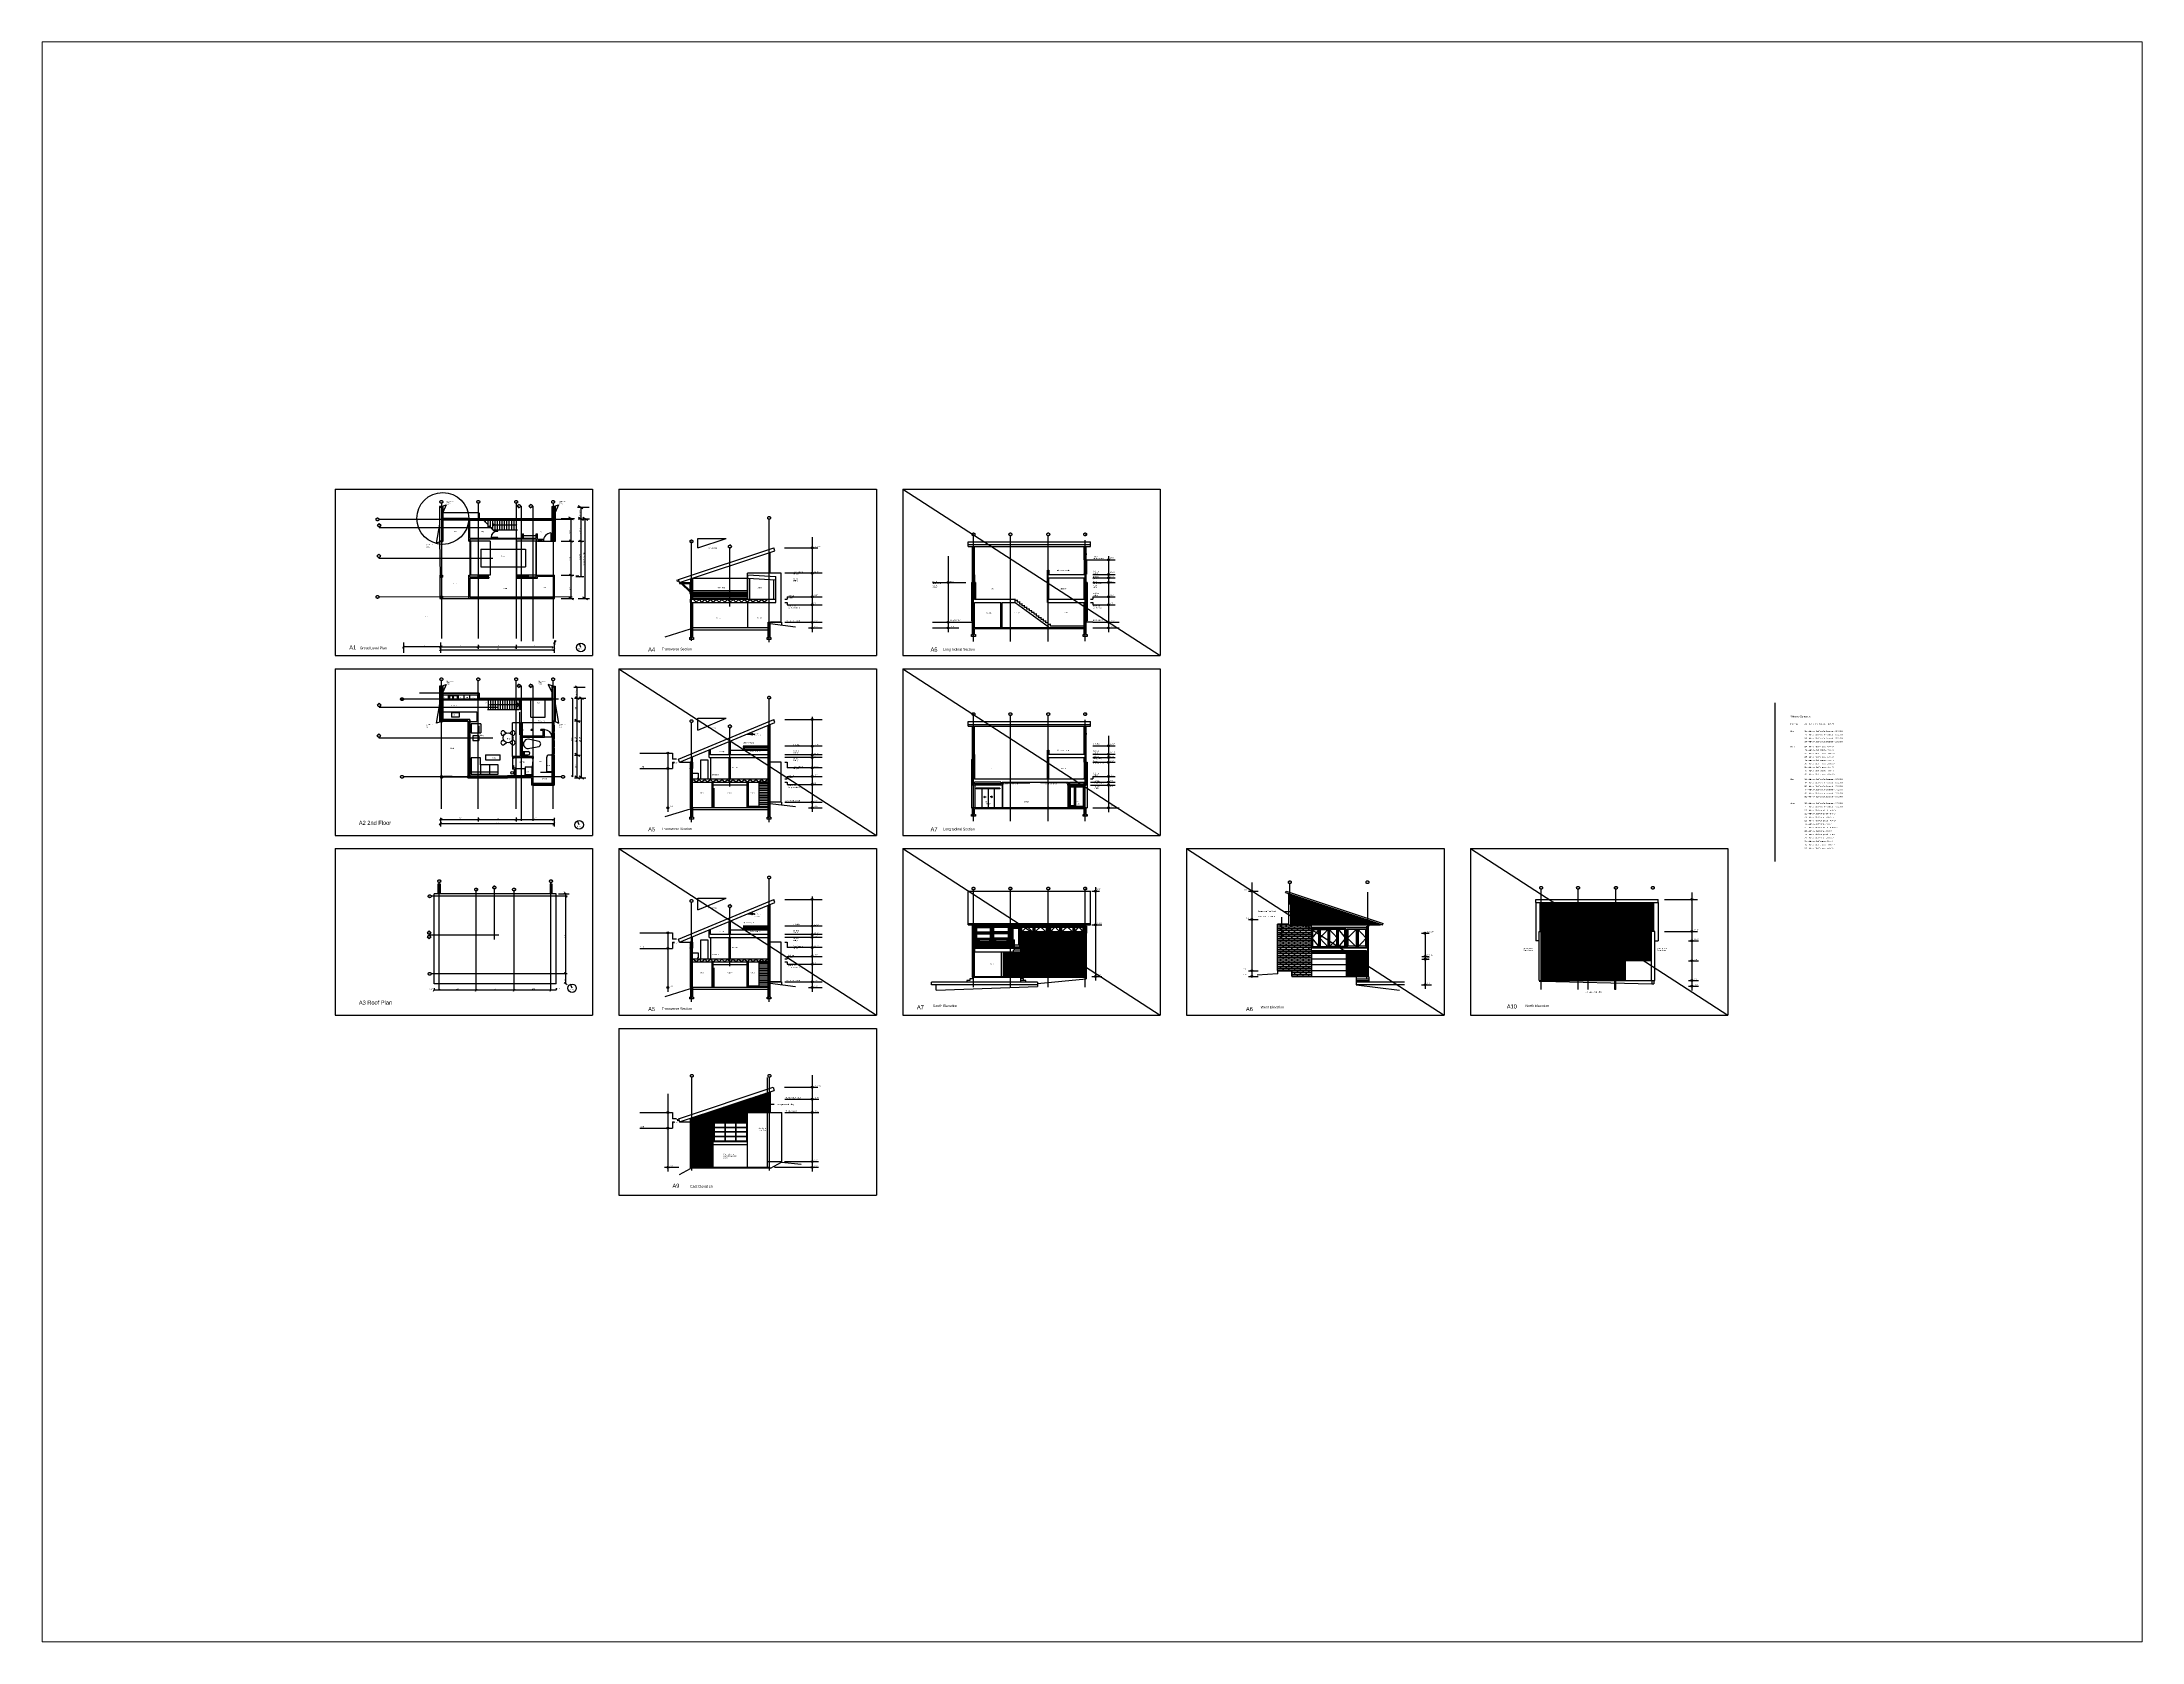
# Paper-space layout 'Layout1' of a CAD drawing. Header units: inches. Extents: x 1.05 to 9.45, y 0.8 to 7.2.
# The model-space entities are those that its viewports show. They can reach past a viewport. Long polylines and large blocks are cut down to what shows.
import ezdxf

# ---------------------------------------------------------------- set-up
doc = ezdxf.new("R2010")
doc.units = ezdxf.units.IN
doc.header["$MEASUREMENT"] = 0
doc.linetypes.add('ACAD_ISO02W100', pattern=[15, 12, -3])
for name, color, linetype in [('blocks', 251, 'Continuous'), ('const', 7, 'Continuous'), ('e1', 7, 'Continuous'), ('e2', 251, 'Continuous'), ('glass', 172, 'Continuous'), ('glassSwing', 172, 'ACAD_ISO02W100'), ('grid', 252, 'ACAD_ISO02W100'), ('millwork', 253, 'Continuous'), ('soffit', 253, 'ACAD_ISO02W100'), ('stairs', 140, 'Continuous'), ('walls', 7, 'Continuous')]:
    doc.layers.add(name, color=color, linetype=linetype)

msp = doc.modelspace()

# ---------------------------------------------------------------- linework, layer by layer
for p, q in [((966.9, 3434.3), (2054.9, 3434.3)), ((966.9, 3434.3), (966.9, 2730.3)), ((2054.9, 3434.3), (2054.9, 2730.3)), ((2166, 3434.3), (3254, 3434.3)), ((2166, 3434.3), (2166, 2730.3)), ((3254, 3434.3), (3254, 2730.3)), ((3365.1, 3434.3), (3365.1, 2730.3)), ((3365.1, 3434.3), (4453.1, 3434.3)), ((4453.1, 3434.3), (4453.1, 2730.3)), ((2166, 3235.3), (2166, 2730.3)), ((2796.8, 2871.2), (2804.8, 2871.2)), ((966.9, 2730.3), (2054.9, 2730.3)), ((966.9, 2674.8), (2054.9, 2674.8)), ((966.9, 2674.8), (966.9, 1970.8)), ((2054.9, 2674.8), (2054.9, 1970.8)), ((2166, 2730.3), (2836.2, 2730.3)), ((2166, 2730.3), (3254, 2730.3)), ((2166, 2674.8), (3254, 2674.8)), ((2166, 2674.8), (2166, 1970.8)), ((3254, 2674.8), (3254, 1970.8)), ((3365.1, 2730.3), (4453.1, 2730.3)), ((3365.1, 2674.8), (3365.1, 1970.8)), ((3365.1, 2674.8), (4453.1, 2674.8)), ((4453.1, 2674.8), (4453.1, 1970.8)), ((7050.7, 1861.2), (7050.7, 2531.3)), ((2166, 2475.8), (2166, 1970.8)), ((2796.8, 2111.6), (2804.8, 2111.6)), ((966.9, 1970.8), (2054.9, 1970.8)), ((2166, 1970.8), (2836.2, 1970.8)), ((2166, 1970.8), (3254, 1970.8)), ((3365.1, 1970.8), (4453.1, 1970.8)), ((966.9, 1915.3), (2054.9, 1915.3)), ((966.9, 1915.3), (966.9, 1211.3)), ((2054.9, 1915.3), (2054.9, 1211.3)), ((2166, 1915.3), (3254, 1915.3)), ((2166, 1915.3), (2166, 1211.3)), ((3254, 1915.3), (3254, 1211.3)), ((3365.1, 1915.3), (3365.1, 1211.3)), ((3365.1, 1915.3), (4453.1, 1915.3)), ((4453.1, 1915.3), (4453.1, 1211.3)), ((4564.2, 1915.3), (4564.2, 1211.3)), ((4564.2, 1915.3), (5652.2, 1915.3)), ((5652.2, 1915.3), (5652.2, 1211.3)), ((5763.3, 1915.3), (5763.3, 1211.3)), ((5763.3, 1915.3), (6851.3, 1915.3)), ((6851.3, 1915.3), (6851.3, 1211.3)), ((2166, 1716.3), (2166, 1211.3)), ((2796.8, 1352.1), (2804.8, 1352.1)), ((3660.3, 1375.4), (3660.3, 1371.9)), ((4140.3, 1371.9), (4140.3, 1375.4)), ((966.9, 1211.3), (2054.9, 1211.3)), ((2166, 1211.3), (2836.2, 1211.3)), ((2166, 1211.3), (3254, 1211.3)), ((2166, 1155.7), (3254, 1155.7)), ((2166, 1155.7), (2166, 451.7)), ((3254, 1155.7), (3254, 451.7)), ((3365.1, 1211.3), (4453.1, 1211.3)), ((4564.2, 1211.3), (5652.2, 1211.3)), ((5763.3, 1211.3), (6851.3, 1211.3)), ((2166, 451.7), (3254, 451.7))]:
    msp.add_line(p, q)
at = {"layer": 'blocks'}
for p, q in [((2806.8, 2871.7), (2828.3, 2871.7)), ((2828.8, 2871.7), (2852.3, 2871.7)), ((2806.8, 2112.1), (2828.3, 2112.1)), ((2828.8, 2112.1), (2852.3, 2112.1)), ((4972.8, 1592), (4949.3, 1592)), ((4960.6, 1591.4), (4949.3, 1591.4)), ((4960.6, 1583.9), (4949.3, 1583.9)), ((4972.8, 1583.4), (4949.3, 1583.4)), ((4972.8, 1575.9), (4949.3, 1575.9)), ((4960.6, 1575.4), (4949.3, 1575.4)), ((4960.6, 1567.9), (4949.3, 1567.9)), ((4972.8, 1567.4), (4949.3, 1567.4)), ((4972.8, 1559.9), (4949.3, 1559.9)), ((4960.6, 1559.4), (4949.3, 1559.4)), ((4960.6, 1551.9), (4949.3, 1551.9)), ((4972.8, 1551.4), (4949.3, 1551.4)), ((4972.8, 1543.9), (4949.3, 1543.9)), ((4960.6, 1543.4), (4949.3, 1543.4)), ((4960.6, 1535.9), (4949.3, 1535.9)), ((4972.8, 1535.4), (4949.3, 1535.4)), ((4972.8, 1527.9), (4949.3, 1527.9)), ((4960.6, 1527.4), (4949.3, 1527.4)), ((4960.6, 1519.9), (4949.3, 1519.9)), ((4972.8, 1519.4), (4949.3, 1519.4)), ((4972.8, 1511.9), (4949.3, 1511.9)), ((4960.6, 1511.4), (4949.3, 1511.4)), ((4960.6, 1591.4), (4960.6, 1583.9)), ((4960.6, 1575.4), (4960.6, 1567.9)), ((4960.6, 1559.4), (4960.6, 1551.9)), ((4960.6, 1543.4), (4960.6, 1535.9)), ((4960.6, 1527.4), (4960.6, 1519.9)), ((4960.6, 1511.4), (4960.6, 1503.9)), ((4961.1, 1583.9), (4961.1, 1591.4)), ((4984.6, 1591.4), (4961.1, 1591.4)), ((4984.6, 1583.9), (4961.1, 1583.9)), ((4961.1, 1567.9), (4961.1, 1575.4)), ((4984.6, 1575.4), (4961.1, 1575.4)), ((4984.6, 1567.9), (4961.1, 1567.9)), ((4984.6, 1559.4), (4961.1, 1559.4)), ((4961.1, 1551.9), (4961.1, 1559.4)), ((4984.6, 1551.9), (4961.1, 1551.9)), ((4984.6, 1543.4), (4961.1, 1543.4)), ((4961.1, 1535.9), (4961.1, 1543.4)), ((4984.6, 1535.9), (4961.1, 1535.9)), ((4984.6, 1527.4), (4961.1, 1527.4)), ((4961.1, 1519.9), (4961.1, 1527.4)), ((4984.6, 1519.9), (4961.1, 1519.9)), ((4984.6, 1511.4), (4961.1, 1511.4)), ((4961.1, 1503.9), (4961.1, 1511.4)), ((4972.8, 1592), (4972.8, 1596.2)), ((4972.8, 1575.9), (4972.8, 1583.4)), ((4972.8, 1559.9), (4972.8, 1567.4)), ((4972.8, 1543.9), (4972.8, 1551.4)), ((4972.8, 1527.9), (4972.8, 1535.4)), ((4972.8, 1511.9), (4972.8, 1519.4)), ((4973.3, 1592), (4973.3, 1596.2)), ((4996.8, 1592), (4973.3, 1592)), ((4996.8, 1583.4), (4973.3, 1583.4)), ((4973.3, 1575.9), (4973.3, 1583.4)), ((4996.8, 1575.9), (4973.3, 1575.9)), ((4996.8, 1567.4), (4973.3, 1567.4)), ((4973.3, 1559.9), (4973.3, 1567.4)), ((4996.8, 1559.9), (4973.3, 1559.9)), ((4996.8, 1551.4), (4973.3, 1551.4)), ((4973.3, 1543.9), (4973.3, 1551.4)), ((4996.8, 1543.9), (4973.3, 1543.9)), ((4996.8, 1535.4), (4973.3, 1535.4)), ((4973.3, 1527.9), (4973.3, 1535.4)), ((4996.8, 1527.9), (4973.3, 1527.9)), ((4996.8, 1519.4), (4973.3, 1519.4)), ((4973.3, 1511.9), (4973.3, 1519.4)), ((4996.8, 1511.9), (4973.3, 1511.9)), ((4984.6, 1591.4), (4984.6, 1583.9)), ((4984.6, 1575.4), (4984.6, 1567.9)), ((4984.6, 1559.4), (4984.6, 1551.9)), ((4984.6, 1543.4), (4984.6, 1535.9)), ((4984.6, 1527.4), (4984.6, 1519.9)), ((4984.6, 1511.4), (4984.6, 1503.9)), ((4985.1, 1583.9), (4985.1, 1591.4)), ((5008.6, 1591.4), (4985.1, 1591.4)), ((5008.6, 1583.9), (4985.1, 1583.9)), ((4985.1, 1567.9), (4985.1, 1575.4)), ((5008.6, 1575.4), (4985.1, 1575.4)), ((5008.6, 1567.9), (4985.1, 1567.9)), ((4985.1, 1551.9), (4985.1, 1559.4)), ((5008.6, 1559.4), (4985.1, 1559.4)), ((5008.6, 1551.9), (4985.1, 1551.9)), ((4985.1, 1535.9), (4985.1, 1543.4)), ((5008.6, 1543.4), (4985.1, 1543.4)), ((5008.6, 1535.9), (4985.1, 1535.9)), ((4985.1, 1519.9), (4985.1, 1527.4)), ((5008.6, 1527.4), (4985.1, 1527.4)), ((5008.6, 1519.9), (4985.1, 1519.9)), ((4985.1, 1503.9), (4985.1, 1511.4)), ((5008.6, 1511.4), (4985.1, 1511.4)), ((4996.8, 1592), (4996.8, 1596.2)), ((4996.8, 1575.9), (4996.8, 1583.4)), ((4996.8, 1559.9), (4996.8, 1567.4)), ((4996.8, 1543.9), (4996.8, 1551.4)), ((4996.8, 1527.9), (4996.8, 1535.4)), ((4996.8, 1511.9), (4996.8, 1519.4)), ((4997.3, 1575.9), (4997.3, 1583.4)), ((5020.8, 1583.4), (4997.3, 1583.4)), ((5020.8, 1575.9), (4997.3, 1575.9)), ((4997.3, 1559.9), (4997.3, 1567.4)), ((5020.8, 1567.4), (4997.3, 1567.4)), ((5020.8, 1559.9), (4997.3, 1559.9)), ((5020.8, 1551.4), (4997.3, 1551.4)), ((4997.3, 1543.9), (4997.3, 1551.4)), ((5020.8, 1543.9), (4997.3, 1543.9)), ((4997.3, 1527.9), (4997.3, 1535.4)), ((5020.8, 1535.4), (4997.3, 1535.4)), ((5020.8, 1527.9), (4997.3, 1527.9)), ((4997.3, 1511.9), (4997.3, 1519.4)), ((5020.8, 1519.4), (4997.3, 1519.4)), ((5020.8, 1511.9), (4997.3, 1511.9)), ((5008.6, 1591.4), (5008.6, 1583.9)), ((5008.6, 1575.4), (5008.6, 1567.9)), ((5008.6, 1559.4), (5008.6, 1551.9)), ((5008.6, 1543.4), (5008.6, 1535.9)), ((5008.6, 1527.4), (5008.6, 1519.9)), ((5008.6, 1511.4), (5008.6, 1503.9)), ((5009.1, 1583.9), (5009.1, 1591.4)), ((5032.6, 1591.4), (5009.1, 1591.4)), ((5032.6, 1583.9), (5009.1, 1583.9)), ((5009.1, 1567.9), (5009.1, 1575.4)), ((5032.6, 1575.4), (5009.1, 1575.4)), ((5032.6, 1567.9), (5009.1, 1567.9)), ((5032.6, 1559.4), (5009.1, 1559.4)), ((5009.1, 1551.9), (5009.1, 1559.4)), ((5032.6, 1551.9), (5009.1, 1551.9)), ((5032.6, 1543.4), (5009.1, 1543.4)), ((5009.1, 1535.9), (5009.1, 1543.4)), ((5032.6, 1535.9), (5009.1, 1535.9)), ((5032.6, 1527.4), (5009.1, 1527.4)), ((5009.1, 1519.9), (5009.1, 1527.4)), ((5032.6, 1519.9), (5009.1, 1519.9)), ((5032.6, 1511.4), (5009.1, 1511.4)), ((5009.1, 1503.9), (5009.1, 1511.4)), ((5020.8, 1575.9), (5020.8, 1583.4)), ((5020.8, 1559.9), (5020.8, 1567.4)), ((5020.8, 1543.9), (5020.8, 1551.4)), ((5020.8, 1527.9), (5020.8, 1535.4)), ((5020.8, 1511.9), (5020.8, 1519.4)), ((5044.8, 1583.4), (5021.3, 1583.4)), ((5021.3, 1575.9), (5021.3, 1583.4)), ((5044.8, 1575.9), (5021.3, 1575.9)), ((5044.8, 1567.4), (5021.3, 1567.4)), ((5021.3, 1559.9), (5021.3, 1567.4)), ((5044.8, 1559.9), (5021.3, 1559.9)), ((5044.8, 1551.4), (5021.3, 1551.4)), ((5021.3, 1543.9), (5021.3, 1551.4)), ((5044.8, 1543.9), (5021.3, 1543.9)), ((5044.8, 1535.4), (5021.3, 1535.4)), ((5021.3, 1527.9), (5021.3, 1535.4)), ((5044.8, 1527.9), (5021.3, 1527.9)), ((5044.8, 1519.4), (5021.3, 1519.4)), ((5021.3, 1511.9), (5021.3, 1519.4)), ((5044.8, 1511.9), (5021.3, 1511.9)), ((5032.6, 1591.4), (5032.6, 1583.9)), ((5032.6, 1575.4), (5032.6, 1567.9)), ((5032.6, 1559.4), (5032.6, 1551.9)), ((5032.6, 1543.4), (5032.6, 1535.9)), ((5032.6, 1527.4), (5032.6, 1519.9)), ((5032.6, 1511.4), (5032.6, 1503.9)), ((5033.1, 1583.9), (5033.1, 1591.4)), ((5056.6, 1591.4), (5033.1, 1591.4)), ((5056.6, 1583.9), (5033.1, 1583.9)), ((5033.1, 1567.9), (5033.1, 1575.4)), ((5056.6, 1575.4), (5033.1, 1575.4)), ((5056.6, 1567.9), (5033.1, 1567.9)), ((5033.1, 1551.9), (5033.1, 1559.4)), ((5056.6, 1559.4), (5033.1, 1559.4)), ((5056.6, 1551.9), (5033.1, 1551.9)), ((5033.1, 1535.9), (5033.1, 1543.4)), ((5056.6, 1543.4), (5033.1, 1543.4)), ((5056.6, 1535.9), (5033.1, 1535.9)), ((5033.1, 1519.9), (5033.1, 1527.4)), ((5056.6, 1527.4), (5033.1, 1527.4)), ((5056.6, 1519.9), (5033.1, 1519.9)), ((5033.1, 1503.9), (5033.1, 1511.4)), ((5056.6, 1511.4), (5033.1, 1511.4)), ((5044.8, 1583.4), (5044.8, 1575.9)), ((5044.8, 1567.4), (5044.8, 1559.9)), ((5044.8, 1551.4), (5044.8, 1543.9)), ((5044.8, 1535.4), (5044.8, 1527.9)), ((5044.8, 1519.4), (5044.8, 1511.9)), ((5068.8, 1583.4), (5045.3, 1583.4)), ((5045.3, 1575.9), (5045.3, 1583.4)), ((5068.8, 1575.9), (5045.3, 1575.9)), ((5068.8, 1567.4), (5045.3, 1567.4)), ((5045.3, 1559.9), (5045.3, 1567.4)), ((5068.8, 1559.9), (5045.3, 1559.9)), ((5068.8, 1551.4), (5045.3, 1551.4)), ((5045.3, 1543.9), (5045.3, 1551.4)), ((5068.8, 1543.9), (5045.3, 1543.9)), ((5068.8, 1535.4), (5045.3, 1535.4)), ((5045.3, 1527.9), (5045.3, 1535.4)), ((5068.8, 1527.9), (5045.3, 1527.9)), ((5068.8, 1519.4), (5045.3, 1519.4)), ((5045.3, 1511.9), (5045.3, 1519.4)), ((5068.8, 1511.9), (5045.3, 1511.9)), ((5056.6, 1591.4), (5056.6, 1583.9)), ((5056.6, 1575.4), (5056.6, 1567.9)), ((5056.6, 1559.4), (5056.6, 1551.9)), ((5056.6, 1543.4), (5056.6, 1535.9)), ((5056.6, 1527.4), (5056.6, 1519.9)), ((5056.6, 1511.4), (5056.6, 1503.9)), ((5057.1, 1583.9), (5057.1, 1591.4)), ((5080.6, 1591.4), (5057.1, 1591.4)), ((5080.6, 1583.9), (5057.1, 1583.9)), ((5057.1, 1567.9), (5057.1, 1575.4)), ((5080.6, 1575.4), (5057.1, 1575.4)), ((5080.6, 1567.9), (5057.1, 1567.9)), ((5080.6, 1559.4), (5057.1, 1559.4)), ((5057.1, 1551.9), (5057.1, 1559.4)), ((5080.6, 1551.9), (5057.1, 1551.9)), ((5080.6, 1543.4), (5057.1, 1543.4)), ((5057.1, 1535.9), (5057.1, 1543.4)), ((5080.6, 1535.9), (5057.1, 1535.9)), ((5080.6, 1527.4), (5057.1, 1527.4)), ((5057.1, 1519.9), (5057.1, 1527.4)), ((5080.6, 1519.9), (5057.1, 1519.9)), ((5080.6, 1511.4), (5057.1, 1511.4)), ((5057.1, 1503.9), (5057.1, 1511.4)), ((5068.8, 1583.4), (5068.8, 1575.9)), ((5068.8, 1567.4), (5068.8, 1559.9)), ((5068.8, 1551.4), (5068.8, 1543.9)), ((5068.8, 1535.4), (5068.8, 1527.9)), ((5068.8, 1519.4), (5068.8, 1511.9)), ((5092.8, 1583.4), (5069.3, 1583.4)), ((5069.3, 1575.9), (5069.3, 1583.4)), ((5092.8, 1575.9), (5069.3, 1575.9)), ((5092.8, 1567.4), (5069.3, 1567.4)), ((5069.3, 1559.9), (5069.3, 1567.4)), ((5092.8, 1559.9), (5069.3, 1559.9)), ((5092.8, 1551.4), (5069.3, 1551.4)), ((5069.3, 1543.9), (5069.3, 1551.4)), ((5092.8, 1543.9), (5069.3, 1543.9)), ((5092.8, 1535.4), (5069.3, 1535.4)), ((5069.3, 1527.9), (5069.3, 1535.4)), ((5092.8, 1527.9), (5069.3, 1527.9)), ((5092.8, 1519.4), (5069.3, 1519.4)), ((5069.3, 1511.9), (5069.3, 1519.4)), ((5092.8, 1511.9), (5069.3, 1511.9)), ((5080.6, 1591.4), (5080.6, 1583.9)), ((5080.6, 1575.4), (5080.6, 1567.9)), ((5080.6, 1559.4), (5080.6, 1551.9)), ((5080.6, 1543.4), (5080.6, 1535.9)), ((5080.6, 1527.4), (5080.6, 1519.9)), ((5080.6, 1511.4), (5080.6, 1503.9)), ((5081.1, 1583.9), (5081.1, 1591.4)), ((5092.8, 1591.4), (5081.1, 1591.4)), ((5092.8, 1583.9), (5081.1, 1583.9)), ((5081.1, 1567.9), (5081.1, 1575.4)), ((5092.8, 1575.4), (5081.1, 1575.4)), ((5092.8, 1567.9), (5081.1, 1567.9)), ((5081.1, 1551.9), (5081.1, 1559.4)), ((5092.8, 1559.4), (5081.1, 1559.4)), ((5092.8, 1551.9), (5081.1, 1551.9)), ((5081.1, 1535.9), (5081.1, 1543.4)), ((5092.8, 1543.4), (5081.1, 1543.4)), ((5092.8, 1535.9), (5081.1, 1535.9)), ((5081.1, 1519.9), (5081.1, 1527.4)), ((5092.8, 1527.4), (5081.1, 1527.4)), ((5092.8, 1519.9), (5081.1, 1519.9)), ((5081.1, 1503.9), (5081.1, 1511.4)), ((5092.8, 1511.4), (5081.1, 1511.4)), ((4960.6, 1503.9), (4949.3, 1503.9)), ((4972.8, 1503.4), (4949.3, 1503.4)), ((4972.8, 1495.9), (4949.3, 1495.9)), ((4960.6, 1495.4), (4949.3, 1495.4)), ((4960.6, 1487.9), (4949.3, 1487.9)), ((4972.8, 1487.4), (4949.3, 1487.4)), ((4972.8, 1479.9), (4949.3, 1479.9)), ((4960.6, 1479.4), (4949.3, 1479.4)), ((4960.6, 1471.9), (4949.3, 1471.9)), ((4972.8, 1471.4), (4949.3, 1471.4)), ((4972.8, 1463.9), (4949.3, 1463.9)), ((4960.6, 1463.4), (4949.3, 1463.4)), ((4960.6, 1455.9), (4949.3, 1455.9)), ((4972.8, 1455.4), (4949.3, 1455.4)), ((4972.8, 1447.9), (4949.3, 1447.9)), ((4960.6, 1447.4), (4949.3, 1447.4)), ((4960.6, 1439.9), (4949.3, 1439.9)), ((4972.8, 1439.4), (4949.3, 1439.4)), ((4972.8, 1431.9), (4949.3, 1431.9)), ((4960.6, 1431.4), (4949.3, 1431.4)), ((4960.6, 1423.9), (4949.3, 1423.9)), ((4972.8, 1423.4), (4949.3, 1423.4)), ((4960.6, 1495.4), (4960.6, 1487.9)), ((4960.6, 1479.4), (4960.6, 1471.9)), ((4960.6, 1463.4), (4960.6, 1455.9)), ((4960.6, 1447.4), (4960.6, 1439.9)), ((4960.6, 1431.4), (4960.6, 1423.9)), ((4984.6, 1503.9), (4961.1, 1503.9)), ((4984.6, 1495.4), (4961.1, 1495.4)), ((4961.1, 1487.9), (4961.1, 1495.4)), ((4984.6, 1487.9), (4961.1, 1487.9)), ((4984.6, 1479.4), (4961.1, 1479.4)), ((4961.1, 1471.9), (4961.1, 1479.4)), ((4984.6, 1471.9), (4961.1, 1471.9)), ((4984.6, 1463.4), (4961.1, 1463.4)), ((4961.1, 1455.9), (4961.1, 1463.4)), ((4984.6, 1455.9), (4961.1, 1455.9)), ((4984.6, 1447.4), (4961.1, 1447.4)), ((4961.1, 1439.9), (4961.1, 1447.4)), ((4984.6, 1439.9), (4961.1, 1439.9)), ((4961.1, 1423.9), (4961.1, 1431.4)), ((4984.6, 1431.4), (4961.1, 1431.4)), ((4984.6, 1423.9), (4961.1, 1423.9)), ((4972.8, 1495.9), (4972.8, 1503.4)), ((4972.8, 1479.9), (4972.8, 1487.4)), ((4972.8, 1463.9), (4972.8, 1471.4)), ((4972.8, 1447.9), (4972.8, 1455.4)), ((4972.8, 1431.9), (4972.8, 1439.4)), ((4972.8, 1415.9), (4972.8, 1423.4)), ((4973.3, 1495.9), (4973.3, 1503.4)), ((4996.8, 1503.4), (4973.3, 1503.4)), ((4996.8, 1495.9), (4973.3, 1495.9)), ((4996.8, 1487.4), (4973.3, 1487.4)), ((4973.3, 1479.9), (4973.3, 1487.4)), ((4996.8, 1479.9), (4973.3, 1479.9)), ((4973.3, 1463.9), (4973.3, 1471.4)), ((4996.8, 1471.4), (4973.3, 1471.4)), ((4996.8, 1463.9), (4973.3, 1463.9)), ((4996.8, 1455.4), (4973.3, 1455.4)), ((4973.3, 1447.9), (4973.3, 1455.4)), ((4996.8, 1447.9), (4973.3, 1447.9)), ((4996.8, 1439.4), (4973.3, 1439.4)), ((4973.3, 1431.9), (4973.3, 1439.4)), ((4996.8, 1431.9), (4973.3, 1431.9)), ((4996.8, 1423.4), (4973.3, 1423.4)), ((4973.3, 1415.9), (4973.3, 1423.4)), ((4984.6, 1495.4), (4984.6, 1487.9)), ((4984.6, 1479.4), (4984.6, 1471.9)), ((4984.6, 1463.4), (4984.6, 1455.9)), ((4984.6, 1447.4), (4984.6, 1439.9)), ((4984.6, 1431.4), (4984.6, 1423.9)), ((5008.6, 1503.9), (4985.1, 1503.9)), ((4985.1, 1487.9), (4985.1, 1495.4)), ((5008.6, 1495.4), (4985.1, 1495.4)), ((5008.6, 1487.9), (4985.1, 1487.9)), ((5008.6, 1479.4), (4985.1, 1479.4)), ((4985.1, 1471.9), (4985.1, 1479.4)), ((5008.6, 1471.9), (4985.1, 1471.9)), ((5008.6, 1463.4), (4985.1, 1463.4)), ((4985.1, 1455.9), (4985.1, 1463.4)), ((5008.6, 1455.9), (4985.1, 1455.9)), ((4985.1, 1439.9), (4985.1, 1447.4)), ((5008.6, 1447.4), (4985.1, 1447.4)), ((5008.6, 1439.9), (4985.1, 1439.9)), ((4985.1, 1423.9), (4985.1, 1431.4)), ((5008.6, 1431.4), (4985.1, 1431.4)), ((5008.6, 1423.9), (4985.1, 1423.9)), ((4996.8, 1495.9), (4996.8, 1503.4)), ((4996.8, 1479.9), (4996.8, 1487.4)), ((4996.8, 1463.9), (4996.8, 1471.4)), ((4996.8, 1447.9), (4996.8, 1455.4)), ((4996.8, 1431.9), (4996.8, 1439.4)), ((4996.8, 1415.9), (4996.8, 1423.4)), ((4997.3, 1495.9), (4997.3, 1503.4)), ((5020.8, 1503.4), (4997.3, 1503.4)), ((5020.8, 1495.9), (4997.3, 1495.9)), ((4997.3, 1479.9), (4997.3, 1487.4)), ((5020.8, 1487.4), (4997.3, 1487.4)), ((5020.8, 1479.9), (4997.3, 1479.9)), ((4997.3, 1463.9), (4997.3, 1471.4)), ((5020.8, 1471.4), (4997.3, 1471.4)), ((5020.8, 1463.9), (4997.3, 1463.9)), ((4997.3, 1447.9), (4997.3, 1455.4)), ((5020.8, 1455.4), (4997.3, 1455.4)), ((5020.8, 1447.9), (4997.3, 1447.9)), ((4997.3, 1431.9), (4997.3, 1439.4)), ((5020.8, 1439.4), (4997.3, 1439.4)), ((5020.8, 1431.9), (4997.3, 1431.9)), ((4997.3, 1415.9), (4997.3, 1423.4)), ((5020.8, 1423.4), (4997.3, 1423.4)), ((5008.6, 1495.4), (5008.6, 1487.9)), ((5008.6, 1479.4), (5008.6, 1471.9)), ((5008.6, 1463.4), (5008.6, 1455.9)), ((5008.6, 1447.4), (5008.6, 1439.9)), ((5008.6, 1431.4), (5008.6, 1423.9)), ((5032.6, 1503.9), (5009.1, 1503.9)), ((5032.6, 1495.4), (5009.1, 1495.4)), ((5009.1, 1487.9), (5009.1, 1495.4)), ((5032.6, 1487.9), (5009.1, 1487.9)), ((5032.6, 1479.4), (5009.1, 1479.4)), ((5009.1, 1471.9), (5009.1, 1479.4)), ((5032.6, 1471.9), (5009.1, 1471.9)), ((5032.6, 1463.4), (5009.1, 1463.4)), ((5009.1, 1455.9), (5009.1, 1463.4)), ((5032.6, 1455.9), (5009.1, 1455.9)), ((5032.6, 1447.4), (5009.1, 1447.4)), ((5009.1, 1439.9), (5009.1, 1447.4)), ((5032.6, 1439.9), (5009.1, 1439.9)), ((5032.6, 1431.4), (5009.1, 1431.4)), ((5009.1, 1423.9), (5009.1, 1431.4)), ((5032.6, 1423.9), (5009.1, 1423.9)), ((5020.8, 1495.9), (5020.8, 1503.4)), ((5020.8, 1479.9), (5020.8, 1487.4)), ((5020.8, 1463.9), (5020.8, 1471.4)), ((5020.8, 1447.9), (5020.8, 1455.4)), ((5020.8, 1431.9), (5020.8, 1439.4)), ((5020.8, 1415.9), (5020.8, 1423.4)), ((5021.3, 1495.9), (5021.3, 1503.4)), ((5044.8, 1503.4), (5021.3, 1503.4)), ((5044.8, 1495.9), (5021.3, 1495.9)), ((5044.8, 1487.4), (5021.3, 1487.4)), ((5021.3, 1479.9), (5021.3, 1487.4)), ((5044.8, 1479.9), (5021.3, 1479.9)), ((5044.8, 1471.4), (5021.3, 1471.4)), ((5021.3, 1463.9), (5021.3, 1471.4)), ((5044.8, 1463.9), (5021.3, 1463.9)), ((5044.8, 1455.4), (5021.3, 1455.4)), ((5021.3, 1447.9), (5021.3, 1455.4)), ((5044.8, 1447.9), (5021.3, 1447.9)), ((5044.8, 1439.4), (5021.3, 1439.4)), ((5021.3, 1431.9), (5021.3, 1439.4)), ((5044.8, 1431.9), (5021.3, 1431.9)), ((5044.8, 1423.4), (5021.3, 1423.4)), ((5021.3, 1415.9), (5021.3, 1423.4)), ((5032.6, 1495.4), (5032.6, 1487.9)), ((5032.6, 1479.4), (5032.6, 1471.9)), ((5032.6, 1463.4), (5032.6, 1455.9)), ((5032.6, 1447.4), (5032.6, 1439.9)), ((5032.6, 1431.4), (5032.6, 1423.9)), ((5056.6, 1503.9), (5033.1, 1503.9)), ((5033.1, 1487.9), (5033.1, 1495.4)), ((5056.6, 1495.4), (5033.1, 1495.4)), ((5056.6, 1487.9), (5033.1, 1487.9)), ((5056.6, 1479.4), (5033.1, 1479.4)), ((5033.1, 1471.9), (5033.1, 1479.4)), ((5056.6, 1471.9), (5033.1, 1471.9)), ((5056.6, 1463.4), (5033.1, 1463.4)), ((5033.1, 1455.9), (5033.1, 1463.4)), ((5056.6, 1455.9), (5033.1, 1455.9)), ((5033.1, 1439.9), (5033.1, 1447.4)), ((5056.6, 1447.4), (5033.1, 1447.4)), ((5056.6, 1439.9), (5033.1, 1439.9)), ((5033.1, 1423.9), (5033.1, 1431.4)), ((5056.6, 1431.4), (5033.1, 1431.4)), ((5056.6, 1423.9), (5033.1, 1423.9)), ((5044.8, 1503.4), (5044.8, 1495.9)), ((5044.8, 1487.4), (5044.8, 1479.9)), ((5044.8, 1471.4), (5044.8, 1463.9)), ((5044.8, 1455.4), (5044.8, 1447.9)), ((5044.8, 1439.4), (5044.8, 1431.9)), ((5044.8, 1423.4), (5044.8, 1415.9)), ((5045.3, 1495.9), (5045.3, 1503.4)), ((5068.8, 1503.4), (5045.3, 1503.4)), ((5068.8, 1495.9), (5045.3, 1495.9)), ((5068.8, 1487.4), (5045.3, 1487.4)), ((5045.3, 1479.9), (5045.3, 1487.4)), ((5068.8, 1479.9), (5045.3, 1479.9)), ((5045.3, 1463.9), (5045.3, 1471.4)), ((5068.8, 1471.4), (5045.3, 1471.4)), ((5068.8, 1463.9), (5045.3, 1463.9)), ((5068.8, 1455.4), (5045.3, 1455.4)), ((5045.3, 1447.9), (5045.3, 1455.4)), ((5068.8, 1447.9), (5045.3, 1447.9)), ((5068.8, 1439.4), (5045.3, 1439.4)), ((5045.3, 1431.9), (5045.3, 1439.4)), ((5068.8, 1431.9), (5045.3, 1431.9)), ((5068.8, 1423.4), (5045.3, 1423.4)), ((5045.3, 1415.9), (5045.3, 1423.4)), ((5056.6, 1495.4), (5056.6, 1487.9)), ((5056.6, 1479.4), (5056.6, 1471.9)), ((5056.6, 1463.4), (5056.6, 1455.9)), ((5056.6, 1447.4), (5056.6, 1439.9)), ((5056.6, 1431.4), (5056.6, 1423.9)), ((5080.6, 1503.9), (5057.1, 1503.9)), ((5080.6, 1495.4), (5057.1, 1495.4)), ((5057.1, 1487.9), (5057.1, 1495.4)), ((5080.6, 1487.9), (5057.1, 1487.9)), ((5080.6, 1479.4), (5057.1, 1479.4)), ((5057.1, 1471.9), (5057.1, 1479.4)), ((5080.6, 1471.9), (5057.1, 1471.9)), ((5080.6, 1463.4), (5057.1, 1463.4)), ((5057.1, 1455.9), (5057.1, 1463.4)), ((5080.6, 1455.9), (5057.1, 1455.9)), ((5080.6, 1447.4), (5057.1, 1447.4)), ((5057.1, 1439.9), (5057.1, 1447.4)), ((5080.6, 1439.9), (5057.1, 1439.9)), ((5057.1, 1423.9), (5057.1, 1431.4)), ((5080.6, 1431.4), (5057.1, 1431.4)), ((5080.6, 1423.9), (5057.1, 1423.9)), ((5068.8, 1503.4), (5068.8, 1495.9)), ((5068.8, 1487.4), (5068.8, 1479.9)), ((5068.8, 1471.4), (5068.8, 1463.9)), ((5068.8, 1455.4), (5068.8, 1447.9)), ((5068.8, 1439.4), (5068.8, 1431.9)), ((5068.8, 1423.4), (5068.8, 1415.9)), ((5069.3, 1495.9), (5069.3, 1503.4)), ((5092.8, 1503.4), (5069.3, 1503.4)), ((5092.8, 1495.9), (5069.3, 1495.9)), ((5092.8, 1487.4), (5069.3, 1487.4)), ((5069.3, 1479.9), (5069.3, 1487.4)), ((5092.8, 1479.9), (5069.3, 1479.9)), ((5092.8, 1471.4), (5069.3, 1471.4)), ((5069.3, 1463.9), (5069.3, 1471.4)), ((5092.8, 1463.9), (5069.3, 1463.9)), ((5092.8, 1455.4), (5069.3, 1455.4)), ((5069.3, 1447.9), (5069.3, 1455.4)), ((5092.8, 1447.9), (5069.3, 1447.9)), ((5092.8, 1439.4), (5069.3, 1439.4)), ((5069.3, 1431.9), (5069.3, 1439.4)), ((5092.8, 1431.9), (5069.3, 1431.9)), ((5092.8, 1423.4), (5069.3, 1423.4)), ((5069.3, 1415.9), (5069.3, 1423.4)), ((5080.6, 1495.4), (5080.6, 1487.9)), ((5080.6, 1479.4), (5080.6, 1471.9)), ((5080.6, 1463.4), (5080.6, 1455.9)), ((5080.6, 1447.4), (5080.6, 1439.9)), ((5080.6, 1431.4), (5080.6, 1423.9)), ((5092.8, 1503.9), (5081.1, 1503.9)), ((5081.1, 1487.9), (5081.1, 1495.4)), ((5092.8, 1495.4), (5081.1, 1495.4)), ((5092.8, 1487.9), (5081.1, 1487.9)), ((5092.8, 1479.4), (5081.1, 1479.4)), ((5081.1, 1471.9), (5081.1, 1479.4)), ((5092.8, 1471.9), (5081.1, 1471.9)), ((5092.8, 1463.4), (5081.1, 1463.4)), ((5081.1, 1455.9), (5081.1, 1463.4)), ((5092.8, 1455.9), (5081.1, 1455.9)), ((5081.1, 1439.9), (5081.1, 1447.4)), ((5092.8, 1447.4), (5081.1, 1447.4)), ((5092.8, 1439.9), (5081.1, 1439.9)), ((5081.1, 1423.9), (5081.1, 1431.4)), ((5092.8, 1431.4), (5081.1, 1431.4)), ((5092.8, 1423.9), (5081.1, 1423.9)), ((2806.8, 1352.6), (2828.3, 1352.6)), ((2828.8, 1352.6), (2852.3, 1352.6)), ((4972.8, 1415.9), (4949.3, 1415.9)), ((4960.6, 1415.4), (4949.3, 1415.4)), ((4960.6, 1407.9), (4949.3, 1407.9)), ((4972.8, 1407.4), (4949.3, 1407.4)), ((4972.8, 1399.9), (4949.3, 1399.9)), ((4960.6, 1415.4), (4960.6, 1407.9)), ((4984.6, 1415.4), (4961.1, 1415.4)), ((4961.1, 1407.9), (4961.1, 1415.4)), ((4984.6, 1407.9), (4961.1, 1407.9)), ((4972.8, 1399.9), (4972.8, 1407.4)), ((4996.8, 1415.9), (4973.3, 1415.9)), ((4996.8, 1407.4), (4973.3, 1407.4)), ((4973.3, 1399.9), (4973.3, 1407.4)), ((4996.8, 1399.9), (4973.3, 1399.9)), ((4984.6, 1415.4), (4984.6, 1407.9)), ((4985.1, 1407.9), (4985.1, 1415.4)), ((5008.6, 1415.4), (4985.1, 1415.4)), ((5008.6, 1407.9), (4985.1, 1407.9)), ((4996.8, 1399.9), (4996.8, 1407.4)), ((5020.8, 1415.9), (4997.3, 1415.9)), ((5020.8, 1407.4), (4997.3, 1407.4)), ((4997.3, 1399.9), (4997.3, 1407.4)), ((5020.8, 1399.9), (4997.3, 1399.9)), ((5008.6, 1415.4), (5008.6, 1407.9)), ((5032.6, 1415.4), (5009.1, 1415.4)), ((5009.1, 1407.9), (5009.1, 1415.4)), ((5032.6, 1407.9), (5009.1, 1407.9)), ((5032.8, 1399.4), (5009.3, 1399.4)), ((5009.3, 1391.9), (5009.3, 1399.4)), ((5032.8, 1391.9), (5009.3, 1391.9)), ((5009.3, 1383.9), (5009.3, 1391.4)), ((5021.1, 1391.4), (5009.3, 1391.4)), ((5021.1, 1383.9), (5009.3, 1383.9)), ((5032.8, 1383.4), (5009.3, 1383.4)), ((5009.3, 1375.9), (5009.3, 1383.4)), ((5032.8, 1375.9), (5009.3, 1375.9)), ((5020.8, 1407.4), (5020.8, 1399.9)), ((5021.1, 1391.4), (5021.1, 1383.9)), ((5044.8, 1415.9), (5021.3, 1415.9)), ((5044.8, 1407.4), (5021.3, 1407.4)), ((5021.3, 1399.9), (5021.3, 1407.4)), ((5044.8, 1399.9), (5021.3, 1399.9)), ((5045.1, 1391.4), (5021.6, 1391.4)), ((5021.6, 1383.9), (5021.6, 1391.4)), ((5045.1, 1383.9), (5021.6, 1383.9)), ((5032.6, 1415.4), (5032.6, 1407.9)), ((5032.8, 1399.4), (5032.8, 1391.9)), ((5032.8, 1375.9), (5032.8, 1383.4)), ((5033.1, 1407.9), (5033.1, 1415.4)), ((5056.6, 1415.4), (5033.1, 1415.4)), ((5056.6, 1407.9), (5033.1, 1407.9)), ((5033.3, 1391.9), (5033.3, 1399.4)), ((5056.8, 1399.4), (5033.3, 1399.4)), ((5056.8, 1391.9), (5033.3, 1391.9)), ((5033.3, 1375.9), (5033.3, 1383.4)), ((5056.8, 1383.4), (5033.3, 1383.4)), ((5056.8, 1375.9), (5033.3, 1375.9)), ((5044.8, 1407.4), (5044.8, 1399.9)), ((5045.1, 1391.4), (5045.1, 1383.9)), ((5068.8, 1415.9), (5045.3, 1415.9)), ((5068.8, 1407.4), (5045.3, 1407.4)), ((5045.3, 1399.9), (5045.3, 1407.4)), ((5068.8, 1399.9), (5045.3, 1399.9)), ((5045.6, 1383.9), (5045.6, 1391.4)), ((5069.1, 1391.4), (5045.6, 1391.4)), ((5069.1, 1383.9), (5045.6, 1383.9)), ((5056.6, 1415.4), (5056.6, 1407.9)), ((5056.8, 1399.4), (5056.8, 1391.9)), ((5056.8, 1375.9), (5056.8, 1383.4)), ((5080.6, 1415.4), (5057.1, 1415.4)), ((5057.1, 1407.9), (5057.1, 1415.4)), ((5080.6, 1407.9), (5057.1, 1407.9)), ((5080.8, 1399.4), (5057.3, 1399.4)), ((5057.3, 1391.9), (5057.3, 1399.4)), ((5080.8, 1391.9), (5057.3, 1391.9)), ((5080.8, 1383.4), (5057.3, 1383.4)), ((5057.3, 1375.9), (5057.3, 1383.4)), ((5080.8, 1375.9), (5057.3, 1375.9)), ((5068.8, 1407.4), (5068.8, 1399.9)), ((5069.1, 1391.4), (5069.1, 1383.9)), ((5092.8, 1415.9), (5069.3, 1415.9)), ((5092.8, 1407.4), (5069.3, 1407.4)), ((5069.3, 1399.9), (5069.3, 1407.4)), ((5092.8, 1399.9), (5069.3, 1399.9)), ((5092.8, 1391.4), (5069.6, 1391.4)), ((5069.6, 1383.9), (5069.6, 1391.4)), ((5092.8, 1383.9), (5069.6, 1383.9)), ((5080.6, 1415.4), (5080.6, 1407.9)), ((5080.8, 1399.4), (5080.8, 1391.9)), ((5080.8, 1375.9), (5080.8, 1383.4)), ((5092.8, 1415.4), (5081.1, 1415.4)), ((5081.1, 1407.9), (5081.1, 1415.4)), ((5092.8, 1407.9), (5081.1, 1407.9)), ((5092.8, 1399.4), (5081.3, 1399.4)), ((5081.3, 1391.9), (5081.3, 1399.4)), ((5092.8, 1391.9), (5081.3, 1391.9)), ((5092.8, 1383.4), (5081.3, 1383.4)), ((5081.3, 1375.9), (5081.3, 1383.4)), ((5092.8, 1375.9), (5081.3, 1375.9))]:
    msp.add_line(p, q, dxfattribs=at)
at = {"layer": 'const'}
for p, q in [((1974.9, 3304), (1954.1, 3316)), ((1964.5, 2972), (1964.5, 3310)), ((2040, 3355.8), (1992, 3355.8)), ((2014.3, 3351.2), (1993.6, 3363.2)), ((1994.4, 3307.8), (2042.4, 3307.8)), ((2016.8, 3301.8), (1996, 3313.8)), ((2006.4, 3064.9), (2006.4, 3355.8)), ((2034.8, 3301.8), (2014, 3313.8)), ((2024.4, 2969.6), (2024.4, 3307.8)), ((1921.7, 3214), (1976.5, 3214)), ((1971, 3210.3), (1958.1, 3217.7)), ((1994.4, 3213.3), (2018.4, 3213.3)), ((2012.8, 3209.6), (1999.9, 3217)), ((1921.7, 3070), (1976.5, 3070)), ((1971, 3066.3), (1958.1, 3073.7)), ((1984.2, 3067.8), (1997.3, 3067.8)), ((1984.2, 3064.9), (2018.4, 3064.9)), ((1994.4, 3064.9), (1994.4, 3067.8)), ((2000.8, 3061.2), (1994.4, 3064.9)), ((2012.8, 3061.2), (2006.4, 3064.9)), ((1921.7, 2972), (1976.5, 2972)), ((1974.9, 2966), (1954.1, 2978)), ((1994.4, 2971.8), (2042.4, 2971.8)), ((2034.8, 2965.8), (2014, 2977.8)), ((1253.3, 2762.6), (1259.3, 2773)), ((1256.3, 2785.3), (1256.3, 2741.7)), ((1412.3, 2767.8), (1256.3, 2767.8)), ((1409.3, 2762.6), (1412.3, 2767.8)), ((1409.3, 2750.1), (1415.3, 2760.5)), ((1412.3, 2785.3), (1412.3, 2741.7)), ((1412.3, 2755.3), (1892.3, 2755.3)), ((1416.3, 2767.8), (1419.3, 2773)), ((1416.3, 2767.8), (1888.3, 2767.8)), ((1569.3, 2762.6), (1575.3, 2773)), ((1729.3, 2762.6), (1735.3, 2773)), ((1885.3, 2762.6), (1888.3, 2767.8)), ((1892.3, 2785.3), (1889.3, 2780.1)), ((1889.3, 2750.1), (1895.3, 2760.5)), ((1892.3, 2785.3), (1892.3, 2741.7)), ((1892.3, 2785.3), (1894.3, 2785.3)), ((1899.1, 2793.6), (1894.3, 2785.3)), ((2023.9, 2596.3), (1975.9, 2596.3)), ((1990.3, 2596.3), (1982.3, 2600.9)), ((1990.3, 2212.3), (1990.3, 2596.3)), ((1972.3, 2546.5), (1965.6, 2550.3)), ((1972.3, 2218.5), (1972.3, 2546.5)), ((1978.3, 2550.5), (2026.3, 2550.5)), ((1998.6, 2545.7), (1982, 2555.3)), ((2016.6, 2545.7), (2000, 2555.3)), ((2008.3, 2212.3), (2008.3, 2550.5)), ((1978.3, 2454.5), (2002.3, 2454.5)), ((2000.7, 2448.5), (1979.9, 2460.5)), ((1978.3, 2310.5), (2002.3, 2310.5)), ((2000.7, 2304.5), (1979.9, 2316.5)), ((1972.3, 2218.5), (1965.6, 2222.3)), ((2000.7, 2208.5), (1979.9, 2220.5)), ((2018.7, 2208.5), (1997.9, 2220.5)), ((1978.3, 2214.5), (2026.3, 2214.5)), ((1412.3, 2045.7), (1412.3, 2009.1)), ((1416.3, 2038.4), (1419.3, 2043.6)), ((1569.3, 2033.2), (1575.3, 2043.6)), ((1729.3, 2033.2), (1735.3, 2043.6)), ((1892.3, 2045.7), (1892.3, 2009.1)), ((1892.3, 2038.4), (1895.3, 2043.6)), ((1408.5, 2014.5), (1416.1, 2027.8)), ((1409.3, 2033.2), (1412.3, 2038.4)), ((1412.3, 2038.4), (1892.3, 2038.4)), ((1412.3, 2021.1), (1892.3, 2021.1)), ((1885.3, 2033.2), (1888.3, 2038.4)), ((1888.5, 2014.5), (1896.1, 2027.8)), ((1941.5, 1723.8), (1934.8, 1727.7)), ((1941.5, 1343.8), (1941.5, 1723.8)), ((1948.1, 1710), (1941.5, 1713.8)), ((1941.5, 1385.8), (1934.8, 1389.7)), ((1948.1, 1340), (1934.8, 1347.7)), ((1382.3, 1312.8), (1385.3, 1318)), ((1385.3, 1325.3), (1385.3, 1318)), ((1385.3, 1318), (1901.3, 1318)), ((1407.3, 1318), (1410.3, 1323.2)), ((1560.3, 1312.8), (1566.3, 1323.2)), ((1720.3, 1312.8), (1726.3, 1323.2)), ((1876.3, 1312.8), (1879.3, 1318)), ((1901.3, 1325.3), (1901.3, 1318)), ((1901.3, 1318), (1904.3, 1323.2))]:
    msp.add_line(p, q, dxfattribs=at)
at = {"layer": 'e1'}
for p, q in [((1892.3, 2436.5), (1892.3, 2452.5)), ((1892.3, 2404.5), (1892.3, 2409.5)), ((1892.3, 2310.5), (1884.3, 2310.5)), ((1892.3, 2372.5), (1892.3, 2377.5)), ((1892.3, 2340.5), (1892.3, 2345.5)), ((1892.3, 2310.5), (1892.3, 2313.5)), ((1892.3, 2310.5), (1892.3, 2214.5)), ((2632.4, 2209.6), (2632.4, 2299.6)), ((2637.4, 2209.6), (2637.4, 2299.6)), ((2559.8, 2087.6), (2559.8, 2167.6)), ((2564.8, 2087.6), (2564.8, 2167.6)), ((2708.8, 2087.6), (2708.8, 2179.6)), ((2713.8, 2087.6), (2713.8, 2179.6)), ((5005.1, 1699.8), (5005.1, 1587.3)), ((6040.4, 1687.8), (6556.4, 1687.8)), ((3642.3, 1598.4), (4158.3, 1598.4)), ((6374.4, 1319.6), (6374.4, 1603.8)), ((2632.4, 1450.1), (2632.4, 1540.1)), ((2637.4, 1450.1), (2637.4, 1540.1)), ((3642.3, 1592.7), (4158.3, 1592.7)), ((4997.1, 1591.8), (5092.8, 1591.8)), ((5092.8, 1483.3), (5092.8, 1593.2)), ((5092.8, 1593.2), (5334.6, 1593.2)), ((5361.1, 1593.2), (5332.6, 1593.2)), ((2708.8, 1328.1), (2708.8, 1420.1)), ((2713.8, 1328.1), (2713.8, 1420.1)), ((3862.2, 1493.3), (3668.3, 1493.3)), ((3668.3, 1493.3), (3668.3, 1478.8)), ((3668.3, 1375.4), (3668.3, 1482.8)), ((3668.3, 1478.8), (3862.2, 1478.8)), ((3782.3, 1375.4), (3782.3, 1478.8)), ((3862.2, 1493.3), (3862.2, 1350.9)), ((6418.9, 1358), (6418.9, 1441.5)), ((6528.4, 1441.5), (6418.9, 1441.5)), ((1901.3, 1343.8), (1385.3, 1343.8)), ((2559.8, 1328.1), (2559.8, 1408.1)), ((2564.8, 1328.1), (2564.8, 1408.1)), ((3935.2, 1350.9), (3486.3, 1350.9)), ((3486.3, 1338.9), (3486.3, 1350.9)), ((3935.2, 1338.9), (3486.3, 1338.9)), ((3648.3, 1357.9), (3636.3, 1357.9)), ((3636.3, 1357.9), (3636.3, 1350.9)), ((3660.3, 1364.9), (3648.3, 1364.9)), ((3648.3, 1364.9), (3648.3, 1357.9)), ((3660.3, 1371.9), (3660.3, 1364.9)), ((3935.2, 1350.9), (3935.2, 1338.9)), ((4950.6, 1399.4), (5008.8, 1399.4)), ((5008.8, 1399.4), (5008.8, 1375.4)), ((5281.1, 1375.4), (5281.1, 1350.9)), ((5485.1, 1350.9), (5281.1, 1350.9)), ((5485.1, 1338.9), (5281.1, 1338.9)), ((6066.4, 1358), (6542.4, 1358)), ((6378.4, 1319.6), (6374.4, 1319.6)), ((2817.7, 906.9), (2822.1, 893.6)), ((2709.1, 568.6), (2709.1, 800.6)), ((2411.8, 771.6), (2414, 765)), ((2418.5, 773.8), (2422.9, 760.6)), ((2564.8, 664.6), (2564.8, 760.6)), ((2564.8, 760.6), (2709.1, 760.6)), ((2564.8, 664.6), (2709.1, 664.6)), ((2710.6, 565.6), (2710.6, 568.6))]:
    msp.add_line(p, q, dxfattribs=at)
for centre in [(2005.3, 2764.5), (1998.1, 2015.7), (1968.2, 1325.1)]:
    msp.add_circle(centre, 18, dxfattribs=at)
at = {"layer": 'e2'}
for p, q in [((1753, 3362.4), (1750.5, 3362.4)), ((1803.2, 3362.4), (1800.7, 3362.4)), ((1412.3, 3070), (1410.3, 3216)), ((2982.6, 3231.2), (2982.6, 2829.8)), ((2866.1, 3185.5), (3006.5, 3185.5)), ((3557.8, 3151.1), (3557.8, 2829.3)), ((3660.3, 3162.1), (3660.3, 3175.8)), ((4131.3, 3135.2), (4131.3, 3074.2)), ((4140.3, 3185.3), (4140.3, 3191.3)), ((4140.3, 3162.1), (4140.3, 3175.8)), ((4140.3, 3135.2), (4262.5, 3135.2)), ((4141.3, 3135.2), (4141.3, 3074.2)), ((4235.3, 3151.1), (4235.3, 2829.3)), ((1412.3, 3070), (1410.3, 3070)), ((1410.3, 3070), (1410.3, 2972)), ((2422.9, 3039.2), (2468.8, 3039.2)), ((2422.9, 3035.7), (2468.8, 3035.7)), ((2852.3, 2871.7), (2852.3, 3079.2)), ((3025.4, 3079.2), (2866.9, 3079.2)), ((3490.9, 3039.2), (3632.1, 3039.2)), ((3660.3, 3065.6), (3660.3, 2978.9)), ((3663.4, 3057.1), (3663.4, 2984.7)), ((3665.1, 3057.1), (3665.1, 2984.7)), ((3668.3, 3071.7), (3668.3, 2967.9)), ((4168.4, 3073.2), (4262.5, 3073.2)), ((4168.4, 3059.2), (4262.5, 3059.2)), ((4168.4, 3039.2), (4262.5, 3039.2)), ((1410.3, 2972), (1531.8, 2972)), ((2476.8, 3005.1), (2709.5, 3005.1)), ((2476.8, 2999.1), (2709.5, 2999.1)), ((2476.8, 2993.1), (2709.5, 2993.1)), ((2476.8, 2987.1), (2709.5, 2987.1)), ((2476.8, 2981.1), (2709.5, 2981.1)), ((2476.8, 2975.1), (2709.5, 2975.1)), ((2480.8, 2966.9), (2492.8, 2956.9)), ((2492.8, 2956.9), (2504.8, 2966.9)), ((2504.8, 2966.9), (2515.4, 2956.3)), ((2515.4, 2956.3), (2528.8, 2966.9)), ((2528.8, 2966.9), (2539.4, 2956.3)), ((2539.4, 2956.3), (2552.8, 2966.9)), ((2552.8, 2966.9), (2563.4, 2956.3)), ((2563.4, 2956.3), (2576.8, 2966.9)), ((2576.8, 2966.9), (2590.3, 2956.3)), ((2590.3, 2956.3), (2600.8, 2966.9)), ((2600.8, 2966.9), (2614.3, 2956.3)), ((2614.3, 2956.3), (2624.8, 2966.9)), ((2624.8, 2966.9), (2636.8, 2956.9)), ((2636.8, 2956.9), (2648.8, 2966.9)), ((2648.8, 2966.9), (2660.8, 2956.9)), ((2660.8, 2956.9), (2672.8, 2966.9)), ((2672.8, 2966.9), (2684.8, 2956.9)), ((2684.8, 2956.9), (2696.8, 2966.9)), ((2696.8, 2966.9), (2708.8, 2957.2)), ((2708.8, 2957.2), (2720.8, 2966.9)), ((2720.8, 2967.2), (2732.8, 2957.2)), ((2732.8, 2957.2), (2744.8, 2967.2)), ((2744.8, 2967.2), (2756.8, 2957.2)), ((2756.8, 2957.2), (2768.8, 2967.2)), ((2768.8, 2967.2), (2780.8, 2957.2)), ((2780.8, 2957.2), (2792.8, 2967.2)), ((2866.9, 2969.2), (2876.5, 2969.2)), ((2866.9, 2955.2), (2876.5, 2955.2)), ((2876.5, 2978.9), (3025.4, 2978.9)), ((2876.5, 2978.9), (2876.5, 2969.2)), ((2876.5, 2955.2), (2876.5, 2945.4)), ((2876.5, 2945.4), (3025.4, 2945.4)), ((4158.9, 2969.2), (4168.4, 2969.2)), ((4158.9, 2955.2), (4168.4, 2955.2)), ((4168.4, 2978.9), (4262.5, 2978.9)), ((4168.4, 2978.9), (4168.4, 2969.2)), ((4168.4, 2955.2), (4168.4, 2945.4)), ((4168.4, 2945.4), (4262.5, 2945.4)), ((2852.8, 2871.2), (2806.8, 2871.2)), ((2852.8, 2871.2), (2852.8, 2860.5)), ((2866.9, 2871.2), (3025.4, 2871.2)), ((2967.9, 2847.2), (3025.4, 2847.2)), ((3490.9, 2871.2), (3632.1, 2871.2)), ((3490.9, 2847.2), (3585, 2847.2)), ((3570.2, 2847.2), (3602, 2847.2)), ((4168.4, 2871.2), (4262.5, 2871.2)), ((4168.4, 2847.2), (4262.5, 2847.2)), ((4247.7, 2871.2), (4279.6, 2871.2)), ((4247.7, 2847.2), (4279.6, 2847.2)), ((1753, 2602.8), (1750.5, 2602.8)), ((1803.2, 2602.8), (1800.7, 2602.8)), ((1527.8, 2452.5), (1527.8, 2310.5)), ((1535.8, 2458.5), (1535.8, 2222.5)), ((2708.8, 2398.8), (2741, 2398.8)), ((2866.9, 2460.3), (3025.4, 2460.3)), ((2982.6, 2471.6), (2982.6, 2070.2)), ((3660.3, 2402.5), (3660.3, 2416.2)), ((4140.3, 2425.8), (4140.3, 2431.7)), ((4140.3, 2402.5), (4140.3, 2416.2)), ((2254, 2319), (2393.1, 2319)), ((2373, 2319), (2373, 2070.2)), ((2393.1, 2319), (2393.1, 2292.6)), ((3025.4, 2347.6), (2866.9, 2347.6)), ((3025.4, 2311.6), (2866.9, 2311.6)), ((3668.3, 2312.2), (3668.3, 2208.4)), ((4168.4, 2349.6), (4262.5, 2349.6)), ((4168.4, 2313.6), (4262.5, 2313.6)), ((4235.3, 2391.6), (4235.3, 2069.7)), ((1527.8, 2305.5), (1527.8, 2222.5)), ((1535.8, 2222.5), (1696.3, 2222.5)), ((2254, 2253.2), (2393.1, 2253.2)), ((2409.3, 2292.6), (2393.1, 2292.6)), ((2393.1, 2279.6), (2401.3, 2279.6)), ((2393.1, 2279.6), (2393.1, 2253.2)), ((2467.8, 2279.6), (2467.8, 2253.4)), ((2476.8, 2233.6), (2500.8, 2233.6)), ((2477.8, 2279.6), (2477.8, 2253.4)), ((2500.8, 2233.6), (2500.8, 2212.6)), ((2512.4, 2209.6), (2512.4, 2289.6)), ((2512.4, 2289.6), (2542.4, 2289.6)), ((2542.4, 2289.6), (2542.4, 2209.6)), ((2552.8, 2299.6), (2552.8, 2209.6)), ((2852.3, 2279.6), (2804.8, 2279.6)), ((2852.3, 2112.1), (2852.3, 2279.6)), ((3025.4, 2299.6), (2866.9, 2299.6)), ((2866.9, 2279.6), (2876.5, 2279.6)), ((2890.9, 2299.6), (2876.5, 2299.6)), ((2876.5, 2279.6), (2876.5, 2256.8)), ((3025.4, 2256.8), (2876.5, 2256.8)), ((2876.5, 2219.4), (3025.4, 2219.4)), ((2876.5, 2219.4), (2876.5, 2209.6)), ((3656.3, 2291.6), (3656.3, 2087.6)), ((3656.3, 2291.6), (3660.3, 2291.6)), ((3660.3, 2306.1), (3660.3, 2219.4)), ((3663.4, 2297.6), (3663.4, 2225.1)), ((3665.1, 2297.6), (3665.1, 2225.1)), ((4131.3, 2279.6), (4131.3, 2210.2)), ((4141.3, 2279.6), (4141.3, 2210.2)), ((4141.3, 2279.6), (4144.3, 2279.6)), ((4144.3, 2279.6), (4144.3, 2087.6)), ((4168.4, 2299.6), (4262.5, 2299.6)), ((4168.4, 2279.6), (4262.5, 2279.6)), ((4168.4, 2219.4), (4262.5, 2219.4)), ((4168.4, 2219.4), (4168.4, 2209.6)), ((1535.8, 2214.5), (1696.3, 2214.5)), ((2480.8, 2207.4), (2492.8, 2197.4)), ((2492.8, 2197.4), (2504.8, 2207.4)), ((2500.8, 2212.6), (2498.8, 2212.6)), ((2498.8, 2212.6), (2498.8, 2209.6)), ((2504.8, 2207.4), (2515.4, 2196.8)), ((2515.4, 2196.8), (2528.8, 2207.4)), ((2528.8, 2207.4), (2539.4, 2196.8)), ((2539.4, 2196.8), (2552.8, 2207.4)), ((2552.8, 2207.4), (2563.4, 2196.8)), ((2563.4, 2196.8), (2576.8, 2207.4)), ((2708.8, 2183.6), (2564.8, 2183.6)), ((2576.8, 2207.4), (2590.3, 2196.8)), ((2590.3, 2196.8), (2600.8, 2207.4)), ((2600.8, 2207.4), (2614.3, 2196.8)), ((2614.3, 2196.8), (2624.8, 2207.4)), ((2624.8, 2207.4), (2636.8, 2197.4)), ((2636.8, 2197.4), (2648.8, 2207.4)), ((2648.8, 2207.4), (2660.8, 2197.4)), ((2660.8, 2197.4), (2672.8, 2207.4)), ((2672.8, 2207.4), (2684.8, 2197.4)), ((2684.8, 2197.4), (2696.8, 2207.4)), ((2696.8, 2207.4), (2708.8, 2197.6)), ((2708.8, 2197.6), (2720.8, 2207.4)), ((2720.8, 2207.6), (2732.8, 2197.6)), ((2732.8, 2197.6), (2744.8, 2207.6)), ((2744.8, 2207.6), (2756.8, 2197.6)), ((2756.8, 2197.6), (2768.8, 2207.6)), ((2768.8, 2207.6), (2780.8, 2197.6)), ((2780.8, 2197.6), (2792.8, 2207.6)), ((2866.9, 2209.6), (2876.5, 2209.6)), ((2866.9, 2195.6), (2876.5, 2195.6)), ((2876.5, 2195.6), (2876.5, 2185.9)), ((2876.5, 2185.9), (3025.4, 2185.9)), ((3670.3, 2183.6), (3670.3, 2087.6)), ((3776.2, 2170.5), (3676, 2170.5)), ((3676, 2170.5), (3676, 2167.6)), ((3776.2, 2167.6), (3676, 2167.6)), ((3700, 2167.6), (3700, 2087.6)), ((3707.8, 2133.5), (3711.3, 2137)), ((3707.8, 2133.5), (3717.8, 2133.5)), ((3707.8, 2133.5), (3711.3, 2130)), ((3726, 2167.6), (3726, 2087.6)), ((3744.2, 2133.5), (3734.2, 2133.5)), ((3744.2, 2133.5), (3740.7, 2137)), ((3744.2, 2133.5), (3740.7, 2130)), ((3752.2, 2167.6), (3752.2, 2087.6)), ((3776.2, 2170.5), (3776.2, 2167.6)), ((3784.8, 2183.6), (3784.8, 2087.6)), ((3796.8, 2193.6), (3902.8, 2193.6)), ((4053.3, 2193.6), (3947.3, 2193.6)), ((4065.3, 2183.6), (4065.3, 2087.6)), ((4130.3, 2177.6), (4070.3, 2177.6)), ((4070.3, 2177.6), (4070.3, 2094.6)), ((4073.3, 2174.6), (4073.3, 2097.1)), ((4089.3, 2174.6), (4073.3, 2174.6)), ((4089.3, 2174.6), (4089.3, 2097.1)), ((4095.3, 2174.6), (4095.3, 2094.6)), ((4127.3, 2174.6), (4095.3, 2174.6)), ((4127.3, 2174.6), (4127.3, 2094.6)), ((4130.3, 2183.6), (4130.3, 2087.6)), ((4158.9, 2209.6), (4168.4, 2209.6)), ((4158.9, 2195.6), (4262.5, 2195.6)), ((4158.9, 2183.6), (4262.5, 2183.6)), ((2852.8, 2111.6), (2806.8, 2111.6)), ((2852.8, 2111.6), (2852.8, 2101)), ((2866.9, 2111.7), (3025.4, 2111.7)), ((2967.9, 2087.6), (3025.4, 2087.6)), ((3656.3, 2087.6), (3660.3, 2087.6)), ((4070.3, 2094.6), (4130.3, 2094.6)), ((4073.3, 2097.1), (4089.3, 2097.1)), ((4140.3, 2087.6), (4144.3, 2087.6)), ((4168.4, 2087.6), (4262.5, 2087.6)), ((4247.7, 2087.7), (4279.6, 2087.7)), ((1910.9, 1723.8), (1956.5, 1723.8)), ((2866.9, 1700.8), (3025.4, 1700.8)), ((2982.6, 1712.1), (2982.6, 1310.7)), ((4164.4, 1734.9), (4196.2, 1734.9)), ((4179.1, 1752.7), (4179.1, 1357.5)), ((4825.5, 1735.4), (4867.4, 1735.4)), ((4840.2, 1772.3), (4840.2, 1369.9)), ((5000.6, 1679.5), (5000.6, 1767)), ((5005.1, 1587.3), (5005.1, 1719.2)), ((5013.6, 1716.3), (5005.1, 1716.3)), ((5024.1, 1712.8), (5005.1, 1712.8)), ((5034.6, 1709.3), (5005.1, 1709.3)), ((5045.1, 1705.8), (5005.1, 1705.8)), ((5055.6, 1702.3), (5005.1, 1702.3)), ((5066.1, 1698.8), (5005.1, 1698.8)), ((5076.6, 1695.3), (5005.1, 1695.3)), ((5087.1, 1691.8), (5005.1, 1691.8)), ((5097.6, 1688.3), (5005.1, 1688.3)), ((6040.4, 1687.8), (6040.4, 1525.5)), ((6556.4, 1687.8), (6556.4, 1525.5)), ((6582.9, 1700.8), (6723.4, 1700.8)), ((6699.5, 1730), (6699.5, 1316.1)), ((2708.8, 1639.2), (2741, 1639.2)), ((4825.5, 1615.4), (4867.4, 1615.4)), ((5108.1, 1684.8), (5005.1, 1684.8)), ((5118.6, 1681.3), (5005.1, 1681.3)), ((5129.1, 1677.8), (5005.1, 1677.8)), ((5139.6, 1674.3), (5005.1, 1674.3)), ((5150.1, 1670.8), (5005.1, 1670.8)), ((5160.6, 1667.3), (5005.1, 1667.3)), ((5171.1, 1663.8), (5005.1, 1663.8)), ((5181.6, 1660.3), (5005.1, 1660.3)), ((5192.1, 1656.8), (5005.1, 1656.8)), ((5202.6, 1653.3), (5005.1, 1653.3)), ((5213.1, 1649.8), (5005.1, 1649.8)), ((5223.6, 1646.3), (5005.1, 1646.3)), ((5234.1, 1642.8), (5005.1, 1642.8)), ((5244.6, 1639.3), (5005.1, 1639.3)), ((5255.1, 1635.8), (5005.1, 1635.8)), ((5265.6, 1632.3), (5005.1, 1632.3)), ((5276.1, 1628.8), (5005.1, 1628.8)), ((5286.6, 1625.3), (5005.1, 1625.3)), ((5297.1, 1621.8), (5005.1, 1621.8)), ((5307.6, 1618.3), (5005.1, 1618.3)), ((5318.1, 1614.8), (5005.1, 1614.8)), ((5328.6, 1611.3), (5005.1, 1611.3)), ((5339.1, 1607.8), (5005.1, 1607.8)), ((5349.6, 1604.3), (5005.1, 1604.3)), ((5360.1, 1600.8), (5005.1, 1600.8)), ((5370.6, 1597.3), (5005.1, 1597.3)), ((6058.4, 1684.3), (6538.4, 1684.3)), ((6058.4, 1680.8), (6538.4, 1680.8)), ((6058.4, 1677.3), (6538.4, 1677.3)), ((6058.4, 1673.8), (6538.4, 1673.8)), ((6058.4, 1670.3), (6538.4, 1670.3)), ((6058.4, 1666.8), (6538.4, 1666.8)), ((6058.4, 1663.3), (6538.4, 1663.3)), ((6058.4, 1659.8), (6538.4, 1659.8)), ((6058.4, 1656.3), (6538.4, 1656.3)), ((6058.4, 1652.8), (6538.4, 1652.8)), ((6058.4, 1649.3), (6538.4, 1649.3)), ((6058.4, 1645.8), (6538.4, 1645.8)), ((6058.4, 1642.3), (6538.4, 1642.3)), ((6058.4, 1638.8), (6538.4, 1638.8)), ((6058.4, 1635.3), (6538.4, 1635.3)), ((6058.4, 1631.8), (6538.4, 1631.8)), ((6058.4, 1628.3), (6538.4, 1628.3)), ((6058.4, 1624.8), (6538.4, 1624.8)), ((6058.4, 1621.3), (6538.4, 1621.3)), ((6058.4, 1617.8), (6538.4, 1617.8)), ((6058.4, 1614.3), (6538.4, 1614.3)), ((6058.4, 1610.8), (6538.4, 1610.8)), ((6058.4, 1607.3), (6538.4, 1607.3)), ((6058.4, 1603.8), (6538.4, 1603.8)), ((6058.4, 1600.3), (6538.4, 1600.3)), ((2254, 1559.5), (2393.1, 1559.5)), ((2373, 1559.5), (2373, 1310.7)), ((2393.1, 1559.5), (2393.1, 1533)), ((2409.3, 1533), (2393.1, 1533)), ((2393.1, 1520.1), (2401.3, 1520.1)), ((2393.1, 1520.1), (2393.1, 1493.7)), ((2467.8, 1520.1), (2467.8, 1493.9)), ((2477.8, 1520.1), (2477.8, 1493.9)), ((2512.4, 1450.1), (2512.4, 1530.1)), ((2512.4, 1530.1), (2542.4, 1530.1)), ((2542.4, 1530.1), (2542.4, 1450.1)), ((2552.8, 1540.1), (2552.8, 1450.1)), ((2852.3, 1520.1), (2804.8, 1520.1)), ((2852.3, 1352.6), (2852.3, 1520.1)), ((3025.4, 1588.1), (2866.9, 1588.1)), ((3025.4, 1552.1), (2866.9, 1552.1)), ((3025.4, 1540.1), (2866.9, 1540.1)), ((2866.9, 1520.1), (2876.5, 1520.1)), ((2890.9, 1540.1), (2876.5, 1540.1)), ((2876.5, 1520.1), (2876.5, 1497.3)), ((3668.3, 1592.7), (3668.3, 1493.3)), ((3816.2, 1589.7), (3668.3, 1589.7)), ((3816.2, 1586.7), (3668.3, 1586.7)), ((3668.3, 1584), (3816.2, 1584)), ((3668.3, 1508.3), (3816.2, 1508.3)), ((3670.8, 1508.3), (3670.8, 1584)), ((3673.8, 1560.8), (3673.8, 1584)), ((3673.8, 1560.8), (3737.4, 1560.8)), ((3673.8, 1557.8), (3737.4, 1557.8)), ((3673.8, 1534.5), (3673.8, 1557.8)), ((3737.4, 1534.5), (3673.8, 1534.5)), ((3737.4, 1531.6), (3673.8, 1531.6)), ((3673.8, 1508.3), (3673.8, 1531.6)), ((3676.5, 1581.8), (3735.1, 1581.8)), ((3676.5, 1581.8), (3676.5, 1563)), ((3676.5, 1563), (3735.1, 1563)), ((3676.7, 1554.8), (3735.3, 1554.8)), ((3676.7, 1554.8), (3676.7, 1536.8)), ((3676.7, 1536.8), (3735.3, 1536.8)), ((3735.3, 1529.3), (3676.7, 1529.3)), ((3676.7, 1529.3), (3676.7, 1511.3)), ((3676.7, 1511.3), (3735.3, 1511.3)), ((3735.1, 1581.8), (3735.1, 1563)), ((3735.3, 1554.8), (3735.3, 1536.8)), ((3735.3, 1529.3), (3735.3, 1511.3)), ((3737.4, 1560.8), (3737.4, 1584)), ((3737.4, 1534.5), (3737.4, 1557.8)), ((3737.4, 1508.3), (3737.4, 1531.6)), ((3740.4, 1508.3), (3740.4, 1584)), ((3743.4, 1508.3), (3743.4, 1584)), ((3743.4, 1584), (3743.4, 1508.3)), ((3746.4, 1560.8), (3746.4, 1584)), ((3813, 1560.8), (3746.4, 1560.8)), ((3813, 1557.8), (3746.4, 1557.8)), ((3746.4, 1534.5), (3746.4, 1557.8)), ((3746.4, 1534.5), (3813, 1534.5)), ((3746.4, 1531.6), (3813, 1531.6)), ((3746.4, 1508.3), (3746.4, 1531.6)), ((3810.1, 1554.8), (3748.4, 1554.8)), ((3748.4, 1554.8), (3748.4, 1536.8)), ((3810.1, 1536.8), (3748.4, 1536.8)), ((3748.4, 1529.3), (3810.1, 1529.3)), ((3748.4, 1529.3), (3748.4, 1511.3)), ((3810.1, 1511.3), (3748.4, 1511.3)), ((3810.3, 1581.8), (3748.6, 1581.8)), ((3748.6, 1581.8), (3748.6, 1563)), ((3810.3, 1563), (3748.6, 1563)), ((3810.1, 1554.8), (3810.1, 1536.8)), ((3810.1, 1529.3), (3810.1, 1511.3)), ((3810.3, 1581.8), (3810.3, 1563)), ((3813, 1560.8), (3813, 1584)), ((3813, 1534.5), (3813, 1557.8)), ((3813, 1508.3), (3813, 1531.6)), ((3816.2, 1498.3), (3816.2, 1592.7)), ((3824.2, 1498.3), (3824.2, 1592.7)), ((3976.2, 1589.7), (3824.2, 1589.7)), ((3976.2, 1586.7), (3824.2, 1586.7)), ((3824.2, 1584), (3976.2, 1584)), ((3827.2, 1584), (3827.2, 1497.3)), ((3831.2, 1578.9), (3855.2, 1578.9)), ((3831.2, 1508.3), (3831.2, 1578.9)), ((3831.2, 1508.3), (3855.2, 1508.3)), ((3855.2, 1508.3), (3855.2, 1578.9)), ((3859.2, 1584), (3859.2, 1497.3)), ((3864.5, 1497.3), (3864.5, 1584)), ((4139.3, 1560.8), (3864.5, 1560.8)), ((4142.3, 1558.4), (3864.5, 1558.4)), ((3864.5, 1554.3), (4138.8, 1554.3)), ((3864.5, 1550.8), (4138.8, 1550.8)), ((3864.5, 1547.3), (4138.8, 1547.3)), ((3864.5, 1543.8), (4138.8, 1543.8)), ((3864.5, 1540.3), (4138.8, 1540.3)), ((3864.5, 1536.8), (4138.8, 1536.8)), ((3864.5, 1533.3), (4138.8, 1533.3)), ((3864.5, 1529.8), (4138.8, 1529.8)), ((3864.5, 1526.3), (4138.8, 1526.3)), ((3864.5, 1522.8), (4138.8, 1522.8)), ((3864.5, 1519.3), (4138.8, 1519.3)), ((3864.5, 1515.8), (4138.8, 1515.8)), ((3864.5, 1512.3), (4138.8, 1512.3)), ((3864.5, 1508.8), (4138.8, 1508.8)), ((3915, 1581.8), (3866.8, 1581.8)), ((3866.8, 1581.8), (3866.8, 1563.8)), ((3915, 1563.8), (3866.8, 1563.8)), ((3915, 1581.8), (3915, 1563.8)), ((3917.5, 1560.8), (3917.5, 1584)), ((3920.5, 1560.8), (3920.5, 1584)), ((3970.8, 1581.8), (3922.8, 1581.8)), ((3922.8, 1581.8), (3922.8, 1563.8)), ((3970.8, 1563.8), (3922.8, 1563.8)), ((3970.8, 1581.8), (3970.8, 1563.8)), ((3973.5, 1560.8), (3973.5, 1584)), ((3976.2, 1592.7), (3976.2, 1560.8)), ((3984.2, 1592.7), (3984.2, 1560.8)), ((4132.3, 1589.7), (3984.2, 1589.7)), ((4132.3, 1586.7), (3984.2, 1586.7)), ((3984.2, 1584), (4132.3, 1584)), ((3987.3, 1560.8), (3987.3, 1584)), ((4027.8, 1581.8), (3989.6, 1581.8)), ((3989.6, 1581.8), (3989.6, 1563.8)), ((4027.8, 1563.8), (3989.6, 1563.8)), ((4027.8, 1581.8), (4027.8, 1563.8)), ((4030.3, 1560.8), (4030.3, 1584)), ((4033.3, 1560.8), (4033.3, 1584)), ((4083.8, 1581.8), (4035.6, 1581.8)), ((4035.6, 1581.8), (4035.6, 1563.8)), ((4083.8, 1563.8), (4035.6, 1563.8)), ((4083.8, 1581.8), (4083.8, 1563.8)), ((4086.3, 1560.8), (4086.3, 1584)), ((4089.3, 1560.8), (4089.3, 1584)), ((4126.8, 1581.8), (4091.6, 1581.8)), ((4091.6, 1581.8), (4091.6, 1563.8)), ((4126.8, 1563.8), (4091.6, 1563.8)), ((4126.8, 1581.8), (4126.8, 1563.8)), ((4129.5, 1560.8), (4129.5, 1584)), ((4132.3, 1592.7), (4132.3, 1560.8)), ((4138.8, 1375.4), (4138.8, 1558.4)), ((4142.3, 1587.8), (4142.3, 1560.5)), ((4164.8, 1592.7), (4196.6, 1592.7)), ((4196.6, 1592.7), (4206.3, 1592.7)), ((5324.6, 1581.8), (5092.8, 1581.8)), ((5236.6, 1575.8), (5092.8, 1575.8)), ((5093.7, 1575.8), (5093.7, 1497.8)), ((5097, 1501.8), (5097, 1573.3)), ((5097, 1573.3), (5097, 1501.8)), ((5097, 1573.3), (5122.7, 1573.3)), ((5122.7, 1501.8), (5122.7, 1573.3)), ((5125.7, 1497.8), (5125.7, 1575.8)), ((5127.7, 1497.8), (5127.7, 1575.8)), ((5130.7, 1501.8), (5130.7, 1573.3)), ((5130.7, 1573.3), (5161.2, 1573.3)), ((5161.2, 1573.3), (5161.2, 1501.8)), ((5163.7, 1497.8), (5163.7, 1575.8)), ((5165.7, 1497.8), (5165.7, 1575.8)), ((5168.2, 1573.3), (5168.2, 1501.8)), ((5198.7, 1573.3), (5168.2, 1573.3)), ((5198.7, 1501.8), (5198.7, 1573.3)), ((5201.7, 1497.8), (5201.7, 1575.8)), ((5203.7, 1497.8), (5203.7, 1575.8)), ((5206.7, 1501.8), (5206.7, 1573.3)), ((5232.5, 1573.3), (5206.7, 1573.3)), ((5232.5, 1573.3), (5232.5, 1501.8)), ((5232.5, 1501.8), (5232.5, 1573.3)), ((5235.7, 1575.8), (5235.7, 1497.8)), ((5236.6, 1497.8), (5236.6, 1575.8)), ((5241.6, 1497.8), (5241.6, 1575.8)), ((5241.6, 1575.8), (5324.6, 1575.8)), ((5244.1, 1497.8), (5244.1, 1575.8)), ((5244.1, 1575.8), (5323.1, 1575.8)), ((5246.4, 1573.5), (5246.4, 1502.7)), ((5281.6, 1573.5), (5246.4, 1573.5)), ((5281.6, 1573.5), (5281.6, 1502.7)), ((5284.1, 1497.8), (5284.1, 1575.8)), ((5287.1, 1497.8), (5287.1, 1575.8)), ((5289.3, 1573.5), (5289.3, 1502.7)), ((5320.6, 1573.5), (5289.3, 1573.5)), ((5320.6, 1573.5), (5320.6, 1502.7)), ((5323.1, 1497.8), (5323.1, 1575.8)), ((5324.6, 1587.3), (5324.6, 1497.8)), ((5334.6, 1589.9), (5334.6, 1587.3)), ((5557.3, 1557.9), (5589.2, 1557.9)), ((5572.1, 1557.9), (5572.1, 1322.7)), ((6054.4, 1525.5), (6040.4, 1525.5)), ((6058.4, 1596.8), (6538.4, 1596.8)), ((6058.4, 1593.3), (6538.4, 1593.3)), ((6058.4, 1589.8), (6538.4, 1589.8)), ((6058.4, 1586.3), (6538.4, 1586.3)), ((6058.4, 1582.8), (6538.4, 1582.8)), ((6058.4, 1579.3), (6538.4, 1579.3)), ((6058.4, 1575.8), (6538.4, 1575.8)), ((6058.4, 1572.3), (6538.4, 1572.3)), ((6058.4, 1568.8), (6538.4, 1568.8)), ((6058.4, 1565.3), (6528.4, 1565.3)), ((6068.4, 1561.8), (6528.4, 1561.8)), ((6068.4, 1558.3), (6528.4, 1558.3)), ((6068.4, 1554.8), (6528.4, 1554.8)), ((6068.4, 1551.3), (6528.4, 1551.3)), ((6068.4, 1547.8), (6528.4, 1547.8)), ((6068.4, 1544.3), (6528.4, 1544.3)), ((6068.4, 1540.8), (6528.4, 1540.8)), ((6068.4, 1537.3), (6528.4, 1537.3)), ((6068.4, 1533.8), (6528.4, 1533.8)), ((6068.4, 1530.3), (6528.4, 1530.3)), ((6068.4, 1526.8), (6528.4, 1526.8)), ((6068.4, 1523.3), (6528.4, 1523.3)), ((6068.4, 1519.8), (6528.4, 1519.8)), ((6068.4, 1516.3), (6528.4, 1516.3)), ((6068.4, 1512.8), (6528.4, 1512.8)), ((6068.4, 1509.3), (6528.4, 1509.3)), ((6542.4, 1525.5), (6556.4, 1525.5)), ((6582.9, 1565.5), (6723.4, 1565.5)), ((6684.8, 1525.5), (6726.7, 1525.5)), ((2254, 1493.7), (2393.1, 1493.7)), ((2476.8, 1474.1), (2500.8, 1474.1)), ((2480.8, 1447.9), (2492.8, 1437.9)), ((2492.8, 1437.9), (2504.8, 1447.9)), ((2500.8, 1453.1), (2498.8, 1453.1)), ((2498.8, 1453.1), (2498.8, 1450.1)), ((2500.8, 1474.1), (2500.8, 1453.1)), ((2504.8, 1447.9), (2515.4, 1437.3)), ((2515.4, 1437.3), (2528.8, 1447.9)), ((2528.8, 1447.9), (2539.4, 1437.3)), ((2539.4, 1437.3), (2552.8, 1447.9)), ((2552.8, 1447.9), (2563.4, 1437.3)), ((2563.4, 1437.3), (2576.8, 1447.9)), ((2708.8, 1424.1), (2564.8, 1424.1)), ((2576.8, 1447.9), (2590.3, 1437.2)), ((2590.3, 1437.2), (2600.8, 1447.9)), ((2600.8, 1447.9), (2614.3, 1437.2)), ((2614.3, 1437.2), (2624.8, 1447.9)), ((2624.8, 1447.9), (2636.8, 1437.9)), ((2636.8, 1437.9), (2648.8, 1447.9)), ((2648.8, 1447.9), (2660.8, 1437.9)), ((2660.8, 1437.9), (2672.8, 1447.9)), ((2672.8, 1447.9), (2684.8, 1437.9)), ((2684.8, 1437.9), (2696.8, 1447.9)), ((2696.8, 1447.9), (2708.8, 1438.1)), ((2708.8, 1438.1), (2720.8, 1447.9)), ((2720.8, 1448.1), (2732.8, 1438.1)), ((2732.8, 1438.1), (2744.8, 1448.1)), ((2744.8, 1448.1), (2756.8, 1438.1)), ((2756.8, 1438.1), (2768.8, 1448.1)), ((2768.8, 1448.1), (2780.8, 1438.1)), ((2780.8, 1438.1), (2792.8, 1448.1)), ((2866.9, 1450.1), (2876.5, 1450.1)), ((2866.9, 1436.1), (2876.5, 1436.1)), ((3025.4, 1497.3), (2876.5, 1497.3)), ((2876.5, 1459.9), (3025.4, 1459.9)), ((2876.5, 1459.9), (2876.5, 1450.1)), ((2876.5, 1436.1), (2876.5, 1426.4)), ((2876.5, 1426.4), (3025.4, 1426.4)), ((3668.3, 1500), (3816.2, 1500)), ((3668.3, 1497.3), (3864.5, 1497.3)), ((3790.3, 1478.8), (3790.3, 1375.4)), ((3790.3, 1477.3), (4138.8, 1477.3)), ((3790.3, 1473.8), (4138.8, 1473.8)), ((3790.3, 1470.3), (4138.8, 1470.3)), ((3790.3, 1466.8), (4138.8, 1466.8)), ((3790.3, 1463.3), (4138.8, 1463.3)), ((3790.3, 1459.8), (4138.8, 1459.8)), ((3790.3, 1456.3), (4138.8, 1456.3)), ((3790.3, 1452.8), (4138.8, 1452.8)), ((3790.3, 1449.3), (4138.8, 1449.3)), ((3790.3, 1445.8), (4138.8, 1445.8)), ((3790.3, 1442.3), (4138.8, 1442.3)), ((3790.3, 1438.8), (4138.8, 1438.8)), ((3790.3, 1435.3), (4138.8, 1435.3)), ((3790.3, 1431.8), (4138.8, 1431.8)), ((3790.3, 1428.3), (4138.8, 1428.3)), ((3790.3, 1424.8), (4138.8, 1424.8)), ((3790.3, 1421.3), (4138.8, 1421.3)), ((3827.2, 1500), (3859.2, 1500)), ((3862.2, 1494.8), (4138.8, 1494.8)), ((3862.2, 1491.3), (4138.8, 1491.3)), ((3862.2, 1487.8), (4138.8, 1487.8)), ((3862.2, 1484.3), (4138.8, 1484.3)), ((3862.2, 1480.8), (4138.8, 1480.8)), ((3864.5, 1505.3), (4138.8, 1505.3)), ((3864.5, 1501.8), (4138.8, 1501.8)), ((3864.5, 1498.3), (4138.8, 1498.3)), ((5236.6, 1497.8), (5092.8, 1497.8)), ((5333.1, 1495.1), (5092.8, 1495.1)), ((5325.1, 1479.4), (5092.8, 1479.4)), ((5325.1, 1475.4), (5092.8, 1475.4)), ((5240, 1471.4), (5092.8, 1471.4)), ((5325.1, 1471.4), (5092.8, 1471.4)), ((5240, 1447.4), (5092.8, 1447.4)), ((5240, 1423.4), (5092.8, 1423.4)), ((5097, 1501.8), (5122.7, 1501.8)), ((5130.7, 1501.8), (5161.2, 1501.8)), ((5198.7, 1501.8), (5168.2, 1501.8)), ((5232.5, 1501.8), (5206.7, 1501.8)), ((5236.6, 1497.8), (5333.1, 1497.8)), ((5240, 1375.4), (5240, 1471.4)), ((5325.1, 1467.4), (5240, 1467.4)), ((5325.1, 1463.4), (5240, 1463.4)), ((5325.1, 1459.4), (5240, 1459.4)), ((5325.1, 1455.4), (5240, 1455.4)), ((5325.1, 1451.4), (5240, 1451.4)), ((5325.1, 1447.4), (5240, 1447.4)), ((5325.1, 1443.4), (5240, 1443.4)), ((5325.1, 1439.4), (5240, 1439.4)), ((5325.1, 1435.4), (5240, 1435.4)), ((5325.1, 1431.4), (5240, 1431.4)), ((5325.1, 1427.4), (5240, 1427.4)), ((5325.1, 1423.4), (5240, 1423.4)), ((5244.1, 1497.8), (5324.6, 1497.8)), ((5281.6, 1502.7), (5246.4, 1502.7)), ((5320.6, 1502.7), (5289.3, 1502.7)), ((5557.8, 1459.8), (5589.6, 1459.8)), ((5557.8, 1448.1), (5589.6, 1448.1)), ((6068.4, 1505.8), (6528.4, 1505.8)), ((6068.4, 1502.3), (6528.4, 1502.3)), ((6068.4, 1498.8), (6528.4, 1498.8)), ((6068.4, 1495.3), (6528.4, 1495.3)), ((6068.4, 1491.8), (6528.4, 1491.8)), ((6068.4, 1488.3), (6528.4, 1488.3)), ((6068.4, 1484.8), (6528.4, 1484.8)), ((6068.4, 1481.3), (6528.4, 1481.3)), ((6068.4, 1477.8), (6528.4, 1477.8)), ((6068.4, 1474.3), (6528.4, 1474.3)), ((6068.4, 1470.8), (6528.4, 1470.8)), ((6068.4, 1467.3), (6528.4, 1467.3)), ((6068.4, 1463.8), (6528.4, 1463.8)), ((6068.4, 1460.3), (6528.4, 1460.3)), ((6068.4, 1456.8), (6528.4, 1456.8)), ((6068.4, 1453.3), (6528.4, 1453.3)), ((6068.4, 1449.8), (6528.4, 1449.8)), ((6068.4, 1446.3), (6528.4, 1446.3)), ((6068.4, 1442.8), (6528.4, 1442.8)), ((6068.4, 1439.3), (6418.9, 1439.3)), ((6068.4, 1435.8), (6418.9, 1435.8)), ((6068.4, 1432.3), (6418.9, 1432.3)), ((6068.4, 1428.8), (6418.9, 1428.8)), ((6068.4, 1425.3), (6418.9, 1425.3)), ((6068.4, 1421.8), (6418.9, 1421.8)), ((6684.8, 1441.5), (6726.7, 1441.5)), ((2852.8, 1352.1), (2806.8, 1352.1)), ((2852.8, 1352.1), (2852.8, 1341.5)), ((2866.9, 1352.1), (3025.4, 1352.1)), ((3506.9, 1316.9), (3506.9, 1338.9)), ((3506.9, 1316.9), (3935.2, 1331.9)), ((3660.3, 1375.4), (4142.3, 1375.4)), ((3660.3, 1375.4), (3660.3, 1371.9)), ((3790.3, 1417.8), (4138.8, 1417.8)), ((3790.3, 1414.3), (4138.8, 1414.3)), ((3790.3, 1410.8), (4138.8, 1410.8)), ((3790.3, 1407.3), (4138.8, 1407.3)), ((3790.3, 1403.8), (4138.8, 1403.8)), ((3790.3, 1400.3), (4138.8, 1400.3)), ((3790.3, 1396.8), (4138.8, 1396.8)), ((3790.3, 1393.3), (4138.8, 1393.3)), ((3790.3, 1389.8), (4138.8, 1389.8)), ((3790.3, 1386.3), (4138.8, 1386.3)), ((3790.3, 1382.8), (4138.8, 1382.8)), ((3790.3, 1379.3), (4138.8, 1379.3)), ((3790.3, 1375.8), (4138.8, 1375.8)), ((3935.2, 1344.9), (4140.3, 1365.2)), ((3935.2, 1344.9), (3935.2, 1331.9)), ((4140.3, 1375.4), (4140.3, 1371.9)), ((4140.3, 1371.9), (4140.3, 1365.2)), ((4164.4, 1374.9), (4206.3, 1374.9)), ((4825.5, 1399.4), (4867.4, 1399.4)), ((4825.5, 1375.4), (4867.4, 1375.4)), ((5240, 1399.4), (5092.8, 1399.4)), ((5093.1, 1375.4), (5093.1, 1372.4)), ((5325.1, 1419.4), (5240, 1419.4)), ((5325.1, 1415.4), (5240, 1415.4)), ((5325.1, 1411.4), (5240, 1411.4)), ((5325.1, 1407.4), (5240, 1407.4)), ((5325.1, 1403.4), (5240, 1403.4)), ((5325.1, 1399.4), (5240, 1399.4)), ((5325.1, 1395.4), (5240, 1395.4)), ((5325.1, 1391.4), (5240, 1391.4)), ((5325.1, 1387.4), (5240, 1387.4)), ((5325.1, 1383.4), (5240, 1383.4)), ((5325.1, 1379.4), (5240, 1379.4)), ((5281.1, 1364.9), (5335.1, 1364.9)), ((5281.1, 1357.9), (5335.1, 1357.9)), ((5281.1, 1350.9), (5281.1, 1338.9)), ((5281.1, 1338.9), (5464.4, 1316.9)), ((5557.4, 1340.1), (5599.3, 1340.1)), ((6068.4, 1418.3), (6418.9, 1418.3)), ((6068.4, 1414.8), (6418.9, 1414.8)), ((6068.4, 1411.3), (6418.9, 1411.3)), ((6068.4, 1407.8), (6418.9, 1407.8)), ((6068.4, 1404.3), (6418.9, 1404.3)), ((6068.4, 1400.8), (6418.9, 1400.8)), ((6068.4, 1397.3), (6418.9, 1397.3)), ((6068.4, 1393.8), (6418.9, 1393.8)), ((6068.4, 1390.3), (6418.9, 1390.3)), ((6068.4, 1386.8), (6418.9, 1386.8)), ((6068.4, 1383.3), (6418.9, 1383.3)), ((6068.4, 1379.8), (6418.9, 1379.8)), ((6068.4, 1376.3), (6418.9, 1376.3)), ((6068.4, 1372.8), (6418.9, 1372.8)), ((6068.4, 1369.3), (6418.9, 1369.3)), ((6068.4, 1365.8), (6418.9, 1365.8)), ((6068.4, 1362.3), (6418.9, 1362.3)), ((6684.8, 1357.5), (6726.7, 1357.5)), ((6684.8, 1333.5), (6726.7, 1333.5)), ((2967.9, 1328.1), (3025.4, 1328.1)), ((2794.6, 592.6), (2794.6, 948.1)), ((2866.1, 906.9), (3006.5, 906.9)), ((2982.6, 958.3), (2982.6, 551.1)), ((2254, 799.9), (2393.1, 799.9)), ((2373, 879.2), (2373, 551.1)), ((2393.1, 799.9), (2393.1, 773.5)), ((2544.4, 801.1), (2806.3, 801.1)), ((2554.9, 804.6), (2806.3, 804.6)), ((2565.4, 808.1), (2806.3, 808.1)), ((2575.9, 811.6), (2806.3, 811.6)), ((2586.4, 815.1), (2806.3, 815.1)), ((2596.9, 818.6), (2806.3, 818.6)), ((2607.4, 822.1), (2806.3, 822.1)), ((2617.9, 825.6), (2806.3, 825.6)), ((2628.4, 829.1), (2806.3, 829.1)), ((2638.9, 832.6), (2806.3, 832.6)), ((2649.4, 836.1), (2806.3, 836.1)), ((2659.9, 839.6), (2806.3, 839.6)), ((2670.4, 843.1), (2806.3, 843.1)), ((2680.9, 846.6), (2806.3, 846.6)), ((2691.4, 850.1), (2806.3, 850.1)), ((2701.9, 853.6), (2806.3, 853.6)), ((2712.4, 857.1), (2806.3, 857.1)), ((2722.9, 860.6), (2806.3, 860.6)), ((2733.4, 864.1), (2806.3, 864.1)), ((2743.9, 867.6), (2806.3, 867.6)), ((2754.4, 871.1), (2806.3, 871.1)), ((2764.9, 874.6), (2806.3, 874.6)), ((2775.4, 878.1), (2806.3, 878.1)), ((2785.9, 881.6), (2806.3, 881.6)), ((2796.4, 885.1), (2806.3, 885.1)), ((2867.1, 856.6), (3010.9, 856.6)), ((2867.1, 800.6), (3010.9, 800.6)), ((2254, 734.1), (2393.1, 734.1)), ((2409.3, 773.5), (2393.1, 773.5)), ((2393.1, 760.6), (2401.3, 760.6)), ((2393.1, 760.6), (2393.1, 734.1)), ((2468.8, 776.6), (2709.1, 776.6)), ((2468.8, 760.6), (2468.8, 775.9)), ((2468.8, 773.1), (2709.1, 773.1)), ((2468.8, 769.6), (2709.1, 769.6)), ((2468.8, 766.1), (2709.1, 766.1)), ((2468.8, 762.6), (2709.1, 762.6)), ((2468.8, 759.1), (2564.8, 759.1)), ((2468.8, 755.6), (2564.8, 755.6)), ((2468.8, 752.1), (2564.8, 752.1)), ((2468.8, 748.6), (2564.8, 748.6)), ((2468.8, 745.1), (2564.8, 745.1)), ((2468.8, 741.6), (2564.8, 741.6)), ((2468.8, 738.1), (2564.8, 738.1)), ((2468.8, 734.6), (2564.8, 734.6)), ((2468.8, 731.1), (2564.8, 731.1)), ((2468.8, 727.6), (2564.8, 727.6)), ((2468.8, 724.1), (2564.8, 724.1)), ((2468.8, 720.6), (2564.8, 720.6)), ((2468.8, 717.1), (2564.8, 717.1)), ((2468.8, 713.6), (2564.8, 713.6)), ((2468.8, 710.1), (2564.8, 710.1)), ((2481.4, 780.1), (2709.1, 780.1)), ((2491.9, 783.6), (2709.1, 783.6)), ((2502.4, 787.1), (2709.1, 787.1)), ((2512.9, 790.6), (2709.1, 790.6)), ((2523.4, 794.1), (2709.1, 794.1)), ((2533.9, 797.6), (2709.1, 797.6)), ((2564.8, 760.6), (2564.8, 691.1)), ((2564.8, 760.6), (2695.8, 760.6)), ((2564.8, 760.6), (2695.8, 760.6)), ((2568.8, 756.6), (2568.8, 680.6)), ((2568.8, 756.6), (2705.1, 756.6)), ((2568.8, 738.6), (2613.2, 738.6)), ((2568.8, 736.6), (2613.2, 736.6)), ((2568.8, 720.6), (2613.2, 720.6)), ((2568.8, 718.6), (2613.2, 718.6)), ((2613.2, 756.6), (2613.2, 738.6)), ((2613.2, 736.6), (2613.2, 720.6)), ((2613.2, 718.6), (2613.2, 700.6)), ((2615.2, 756.6), (2615.2, 738.6)), ((2615.2, 738.6), (2658.6, 738.6)), ((2615.2, 736.6), (2658.6, 736.6)), ((2615.2, 736.6), (2615.2, 720.6)), ((2615.2, 720.6), (2658.6, 720.6)), ((2615.2, 718.6), (2658.6, 718.6)), ((2615.2, 718.6), (2615.2, 700.6)), ((2658.6, 756.6), (2658.6, 738.6)), ((2658.6, 736.6), (2658.6, 720.6)), ((2658.6, 718.6), (2658.6, 700.6)), ((2660.6, 756.6), (2660.6, 738.6)), ((2660.6, 738.6), (2705.1, 738.6)), ((2660.6, 736.6), (2705.1, 736.6)), ((2660.6, 736.6), (2660.6, 720.6)), ((2660.6, 720.6), (2705.1, 720.6)), ((2660.6, 718.6), (2705.1, 718.6)), ((2660.6, 718.6), (2660.6, 700.6)), ((2705.1, 756.6), (2705.1, 680.6)), ((2468.8, 706.6), (2564.8, 706.6)), ((2468.8, 703.1), (2564.8, 703.1)), ((2468.8, 699.6), (2564.8, 699.6)), ((2468.8, 696.1), (2564.8, 696.1)), ((2468.8, 692.6), (2564.8, 692.6)), ((2468.8, 689.1), (2564.8, 689.1)), ((2468.8, 685.6), (2564.8, 685.6)), ((2468.8, 682.1), (2564.8, 682.1)), ((2468.8, 678.6), (2564.8, 678.6)), ((2468.8, 675.1), (2564.8, 675.1)), ((2468.8, 671.6), (2564.8, 671.6)), ((2468.8, 668.1), (2564.8, 668.1)), ((2468.8, 664.6), (2564.8, 664.6)), ((2468.8, 661.1), (2564.8, 661.1)), ((2468.8, 657.6), (2564.8, 657.6)), ((2468.8, 654.1), (2564.8, 654.1)), ((2468.8, 650.6), (2564.8, 650.6)), ((2468.8, 647.1), (2564.8, 647.1)), ((2468.8, 643.6), (2564.8, 643.6)), ((2468.8, 640.1), (2564.8, 640.1)), ((2468.8, 636.6), (2564.8, 636.6)), ((2468.8, 633.1), (2564.8, 633.1)), ((2468.8, 629.6), (2564.8, 629.6)), ((2468.8, 626.6), (2564.8, 626.6)), ((2468.8, 623.1), (2564.8, 623.1)), ((2709.1, 676.6), (2564.8, 676.6)), ((2568.8, 700.6), (2613.2, 700.6)), ((2568.8, 698.6), (2613.2, 698.6)), ((2568.8, 680.6), (2705.1, 680.6)), ((2613.2, 698.6), (2613.2, 680.6)), ((2615.2, 700.6), (2658.6, 700.6)), ((2615.2, 698.6), (2658.6, 698.6)), ((2615.2, 698.6), (2615.2, 680.6)), ((2658.6, 698.6), (2658.6, 680.6)), ((2660.6, 700.6), (2705.1, 700.6)), ((2660.6, 698.6), (2660.6, 680.6)), ((2660.6, 698.6), (2705.1, 698.6)), ((2358.3, 568.6), (2419.4, 568.6)), ((2468.8, 619.6), (2564.8, 619.6)), ((2468.8, 616.1), (2564.8, 616.1)), ((2468.8, 612.6), (2564.8, 612.6)), ((2468.8, 609.1), (2564.8, 609.1)), ((2468.8, 605.6), (2564.8, 605.6)), ((2468.8, 602.1), (2564.8, 602.1)), ((2468.8, 598.6), (2564.8, 598.6)), ((2468.8, 595.1), (2564.8, 595.1)), ((2468.8, 591.6), (2564.8, 591.6)), ((2468.8, 588.1), (2564.8, 588.1)), ((2468.8, 584.6), (2564.8, 584.6)), ((2468.8, 581.1), (2564.8, 581.1)), ((2468.8, 577.6), (2564.8, 577.6)), ((2468.8, 574.1), (2564.8, 574.1)), ((2468.8, 571.1), (2564.8, 571.1)), ((2468.8, 568.6), (2710.3, 568.6)), ((2563.4, 568.6), (2563.4, 565.6)), ((2710.3, 568.6), (2794.6, 568.6)), ((2710.3, 568.6), (2799.7, 568.6)), ((2794.6, 592.6), (2852.8, 592.6)), ((2794.6, 568.6), (2794.6, 592.6)), ((2823.7, 592.6), (2842.1, 592.6)), ((2823.7, 568.6), (3009.8, 568.6)), ((2866.1, 592.6), (3009.8, 592.6))]:
    msp.add_line(p, q, dxfattribs=at)
for centre, radius in [((1422.3, 3310), 109.5), ((2982.6, 3185.5), 4), ((4235.3, 3135.2), 4), ((2982.6, 3079.2), 4), ((3557.8, 3039.2), 4), ((4235.3, 3073.2), 4), ((4235.3, 3059.2), 4), ((4235.3, 3039.2), 4), ((2982.6, 2978.9), 4), ((2982.6, 2945.4), 4), ((4235.3, 2978.9), 4), ((4235.3, 2945.4), 4), ((2982.6, 2871.2), 4), ((2982.6, 2847.2), 4), ((3557.8, 2871.2), 4), ((3557.8, 2847.2), 4), ((4235.3, 2871.2), 4), ((4235.3, 2847.2), 4), ((2728.2, 2398.8), 4), ((2982.6, 2460.3), 4), ((2373, 2319), 4), ((2982.6, 2347.6), 4), ((2982.6, 2311.6), 4), ((4235.3, 2349.6), 4), ((4235.3, 2313.6), 4), ((2373, 2253.2), 4), ((2982.6, 2299.6), 4), ((2982.6, 2256.8), 4), ((2982.6, 2219.4), 4), ((4235.3, 2299.6), 4), ((4235.3, 2279.6), 4), ((4235.3, 2219.4), 4), ((2982.6, 2185.9), 4), ((4235.3, 2195.6), 4), ((4235.3, 2183.6), 4), ((2373, 2087.6), 4), ((2982.6, 2111.7), 4), ((2982.6, 2087.6), 4), ((4235.3, 2087.6), 4), ((2982.6, 1700.8), 4), ((4179.1, 1734.9), 4), ((4840.2, 1735.4), 4), ((6699.5, 1700.8), 4), ((2728.2, 1639.2), 4), ((4839.8, 1615.4), 4), ((2373, 1559.5), 4), ((2982.6, 1588.1), 4), ((2982.6, 1552.1), 4), ((2982.6, 1540.1), 4), ((4179.1, 1592.6), 4), ((5571.7, 1557.8), 4), ((6699.1, 1525.5), 4), ((6699.5, 1565.5), 4), ((2373, 1493.7), 4), ((2982.6, 1497.3), 4), ((2982.6, 1459.9), 4), ((2982.6, 1426.4), 4), ((5572.1, 1459.8), 4), ((5572.1, 1448), 4), ((6699.1, 1441.5), 4), ((2373, 1328.1), 4), ((2982.6, 1352.1), 4), ((2982.6, 1328.1), 4), ((4179.1, 1374.9), 4), ((4839.8, 1399.4), 4), ((4840.2, 1375.4), 4), ((5572.1, 1340.1), 4), ((6699.1, 1357.5), 4), ((6699.5, 1333.5), 4), ((2982.6, 906.9), 4), ((2373, 799.9), 4), ((2983.3, 856.5), 4), ((2983.3, 800.5), 4), ((2373, 734.1), 4), ((2373, 568.6), 4), ((2982.2, 592.6), 4), ((2982.6, 568.6), 4)]:
    msp.add_circle(centre, radius, dxfattribs=at)
for centre, start, end in [((3796.8, 2183.6), 90, 180), ((4053.3, 2183.6), 0, 90)]:
    msp.add_arc(centre, 10, start, end, dxfattribs=at)
at = {"layer": 'glass'}
for p, q in [((1825.3, 3218), (1841.3, 3218)), ((3664.3, 3057.1), (3664.3, 2984.7)), ((1427.3, 2458), (1471.3, 2458)), ((1427.3, 2455), (1471.3, 2455)), ((1522.8, 2458), (1478.8, 2458)), ((1522.8, 2455), (1478.8, 2455)), ((1530.3, 2446.6), (1530.3, 2421.6)), ((1533.3, 2446.6), (1533.3, 2421.6)), ((1570.8, 2433.6), (1570.8, 2405.3)), ((1573.8, 2433.6), (1573.8, 2405.3)), ((1886.8, 2434), (1886.8, 2412)), ((1886.8, 2402), (1886.8, 2380)), ((1889.8, 2434), (1889.8, 2412)), ((1889.8, 2402), (1889.8, 2380)), ((1530.3, 2378.3), (1530.3, 2350)), ((1530.3, 2342.5), (1530.3, 2315.5)), ((1533.3, 2378.3), (1533.3, 2350)), ((1533.3, 2342.5), (1533.3, 2315.5)), ((1886.8, 2370), (1886.8, 2348)), ((1886.8, 2338), (1886.8, 2316)), ((1889.8, 2370), (1889.8, 2348)), ((1889.8, 2338), (1889.8, 2316)), ((1461.7, 2220), (1426, 2220)), ((1530.3, 2300.5), (1530.3, 2267.7)), ((1530.3, 2260.2), (1530.3, 2227.5)), ((1533.3, 2300.5), (1533.3, 2267.7)), ((1533.3, 2260.2), (1533.3, 2227.5)), ((1576.8, 2220), (1540.5, 2220)), ((1610.5, 2220), (1579.5, 2220)), ((1690, 2220), (1618, 2220)), ((3664.3, 2297.6), (3664.3, 2225.1)), ((1461.7, 2217), (1426, 2217)), ((1576.8, 2217), (1540.5, 2217)), ((1610.5, 2217), (1579.5, 2217)), ((1690, 2217), (1618, 2217)), ((1809.4, 2188), (1878.6, 2188)), ((1809.4, 2185), (1878.6, 2185))]:
    msp.add_line(p, q, dxfattribs=at)
at = {"layer": 'glassSwing'}
for p, q in [((3719.7, 1508.3), (3673.8, 1531.6)), ((3737.4, 1531.6), (3719.7, 1508.3)), ((3746.4, 1531.6), (3784.9, 1508.3)), ((3784.9, 1508.3), (3813, 1531.6)), ((3864.5, 1560.8), (3891, 1584)), ((3891, 1584), (3917.5, 1560.8)), ((3920.5, 1560.8), (3947, 1584)), ((3947, 1584), (3973.5, 1560.8)), ((3987.3, 1560.8), (4008.8, 1584)), ((4008.8, 1584), (4030.3, 1560.8)), ((4033.3, 1560.8), (4059.8, 1584)), ((4059.8, 1584), (4086.3, 1560.8)), ((4089.3, 1560.8), (4109.2, 1584)), ((4109.2, 1584), (4129.5, 1560.8)), ((5125.7, 1575.8), (5093.7, 1536.8)), ((5093.7, 1536.8), (5125.7, 1497.8)), ((5127.7, 1536.8), (5163.7, 1575.8)), ((5163.7, 1497.8), (5127.7, 1536.8)), ((5165.7, 1575.8), (5201.7, 1536.8)), ((5201.7, 1536.8), (5165.7, 1497.8)), ((5203.7, 1575.8), (5235.7, 1536.8)), ((5235.7, 1536.8), (5203.7, 1497.8)), ((5284.1, 1575.8), (5244.1, 1536.8)), ((5244.1, 1536.8), (5284.1, 1497.8)), ((5323.1, 1536.8), (5287.1, 1575.8)), ((5287.1, 1497.8), (5323.1, 1536.8)), ((2789.7, 820.1), (2763.1, 798.6)), ((2789.7, 820.1), (2763.1, 798.6))]:
    msp.add_line(p, q, dxfattribs=at)
at = {"layer": 'grid'}
for p, q in [((1416.3, 3373.9), (1416.3, 2803)), ((1572.3, 3373.9), (1572.3, 2803)), ((1732.3, 3373.9), (1732.3, 2803)), ((1888.3, 3373.9), (1888.3, 2803)), ((1969.3, 3306), (1152.2, 3306)), ((1753, 3362.4), (1753, 2791.5)), ((1803.2, 3362.4), (1803.2, 2791.5)), ((2800.8, 2787), (2800.8, 3308.6)), ((1153.7, 3274.5), (1153.7, 3272)), ((1153.7, 3272), (1635.1, 3272)), ((2472.8, 2792.9), (2472.8, 3213)), ((3664.3, 2790.1), (3664.3, 3236.7)), ((3820.2, 2790.1), (3820.2, 3236.7)), ((3980.2, 2790.1), (3980.2, 3236.7)), ((4136.3, 2791.1), (4136.3, 3218.1)), ((1152.2, 3145.2), (1152.2, 3142.8)), ((1152.2, 3142.8), (1633.7, 3142.8)), ((2634.9, 2937.5), (2634.9, 3185.2)), ((1969.3, 2978), (1152.6, 2978.2)), ((1416.3, 2082.9), (1416.3, 2624.4)), ((1572.3, 2082.9), (1572.3, 2624.4)), ((1732.3, 2082.9), (1732.3, 2624.4)), ((1753, 2602.8), (1753, 2031.9)), ((1803.2, 2602.8), (1803.2, 2031.9)), ((1888.3, 2082.9), (1888.3, 2624.4)), ((1153.7, 2514.9), (1153.7, 2512.5)), ((1153.7, 2512.5), (1657.3, 2512.5)), ((1911.5, 2546.5), (1243.2, 2546.5)), ((2800.8, 2027.4), (2800.8, 2549)), ((2472.8, 2027.4), (2472.8, 2447.6)), ((2634.9, 2177.9), (2634.9, 2425.6)), ((3664.3, 2030.5), (3664.3, 2477.2)), ((3820.2, 2030.5), (3820.2, 2477.2)), ((3980.2, 2030.5), (3980.2, 2477.2)), ((4136.3, 2031.6), (4136.3, 2458.6)), ((1152.2, 2385.7), (1152.2, 2383.2)), ((1152.2, 2383.2), (1633.7, 2383.2)), ((1924.3, 2218.5), (1256, 2218.5)), ((2800.8, 1267.9), (2800.8, 1789.5)), ((1948.1, 1713.8), (1372.8, 1713.8)), ((1407.3, 1318), (1407.3, 1771.8)), ((1563.3, 1318), (1563.3, 1736.2)), ((1640.3, 1531.2), (1640.3, 1744.5)), ((1723.3, 1318), (1723.3, 1736.2)), ((1879.3, 1318), (1879.3, 1771.8)), ((2472.8, 1267.9), (2472.8, 1688)), ((3664.3, 1329.7), (3664.3, 1740.3)), ((3820.2, 1329.7), (3820.2, 1740.3)), ((3980.2, 1329.7), (3980.2, 1740.3)), ((4136.3, 1329.7), (4136.3, 1740.3)), ((5328.6, 1731.7), (5328.6, 1375.4)), ((6062.4, 1319.6), (6062.4, 1743.6)), ((6218.4, 1319.6), (6218.4, 1743.6)), ((6378.4, 1319.6), (6378.4, 1743.6)), ((2634.9, 1418.4), (2634.9, 1666.1)), ((1364.3, 1553), (1364.3, 1548.1)), ((1364.3, 1550.6), (1659.1, 1550.6)), ((1948.1, 1385.8), (1372.8, 1385.8)), ((5325.1, 1375.4), (5325.1, 1363.4)), ((2474.3, 554.7), (2474.3, 949.2)), ((2802.3, 554.7), (2802.3, 949.2))]:
    msp.add_line(p, q, dxfattribs=at)
for centre in [(1416.3, 3379.9), (1572.3, 3379.9), (1732.3, 3379.9), (1888.3, 3379.9), (1146.2, 3306), (1153.7, 3280.5), (1744.5, 3362.4), (1794.7, 3362.4), (2800.8, 3312.3), (2472.8, 3213.1), (2634.9, 3191.2), (3664.3, 3242.7), (3820.2, 3242.7), (3980.2, 3242.7), (4136.3, 3242.7), (1152.2, 3151.2), (1146.6, 2978.2), (1416.3, 2630.4), (1572.3, 2630.4), (1732.3, 2630.4), (1744.5, 2602.8), (1794.7, 2602.8), (1888.3, 2630.4), (1153.7, 2520.9), (1250, 2546.5), (1930.3, 2546.5), (2800.8, 2552.7), (3664.3, 2483.2), (3820.2, 2483.2), (3980.2, 2483.2), (4136.3, 2483.2), (1152.2, 2391.7), (2472.8, 2453.6), (2634.9, 2431.6), (1250, 2218.5), (1930.3, 2218.5), (1407.3, 1777.8), (1879.3, 1777.8), (2800.8, 1793.2), (5000.6, 1773), (5328.6, 1773), (1366.8, 1713.8), (1563.3, 1742.2), (1640.3, 1750.5), (1723.3, 1742.2), (2472.8, 1694), (3664.3, 1746.3), (3820.2, 1746.3), (3980.2, 1746.3), (4136.3, 1746.3), (6062.4, 1749.6), (6218.4, 1749.6), (6378.4, 1749.6), (6534.4, 1749.6), (2634.9, 1672.1), (1364.3, 1559), (1364.3, 1542.1), (1366.8, 1385.8), (2474.3, 955.2), (2802.3, 955.2)]:
    msp.add_circle(centre, 6, dxfattribs=at)
at = {"layer": 'millwork'}
for p, q in [((1408.3, 3286.3), (1394.1, 3205.1)), ((1416.3, 3360.6), (1436.6, 3368.1)), ((1436.6, 3368.1), (1422.3, 3335.3)), ((1531.8, 3310), (1422.3, 3310)), ((1531.8, 3302), (1422.3, 3302)), ((1890.3, 3360.6), (1910.6, 3368.1)), ((1910.6, 3368.1), (1896.3, 3335.3)), ((1415.3, 3212), (1394.1, 3205.1)), ((1817.3, 3237), (1763.3, 3237)), ((1825.3, 3222), (1841.3, 3222)), ((1825.3, 3214), (1841.3, 3214)), ((1825.3, 3214), (1825.3, 3212)), ((1882.3, 3212), (1825.3, 3212)), ((1879.3, 3248.5), (1879.3, 3214.5)), ((2499, 3215.2), (2499, 3225.2)), ((2499, 3225.2), (2619, 3225.2)), ((2499, 3185.2), (2499, 3225.2)), ((2499, 3205.2), (2499, 3215.2)), ((2499, 3205.2), (2499, 3205.2)), ((3642.3, 3199.3), (3642.3, 3211.4)), ((3642.3, 3211.4), (4158.3, 3211.4)), ((4158.3, 3199.3), (4158.3, 3211.4)), ((2804.8, 3079.2), (2804.8, 3166.5)), ((1617.1, 3064.7), (1569.1, 3064.7)), ((1785.1, 3065.1), (1737.1, 3065.1)), ((2422.9, 3039.2), (2422.9, 3035.7)), ((2429.9, 3035.7), (2465.3, 3000.3)), ((2434.8, 3035.7), (2465.3, 3005.2)), ((2465.3, 3035.7), (2465.3, 2993.3)), ((2468.8, 3054.5), (2468.8, 2969.2)), ((2476.8, 3057.2), (2476.8, 2969.2)), ((2476.8, 3057.2), (2709.5, 3057.2)), ((2852.3, 3079.2), (2709.5, 3079.2)), ((2709.5, 2969.2), (2709.5, 3079.2)), ((2465.3, 2993.3), (2468.8, 2993.3)), ((2468.8, 2955.2), (2468.8, 2847.2)), ((2476.8, 2955.2), (2476.8, 2847.2)), ((2709.5, 2955.2), (2709.5, 2847.2)), ((1416.3, 2601), (1436.6, 2608.5)), ((1436.6, 2608.5), (1422.3, 2575.7)), ((1888.3, 2601), (1868, 2608.5)), ((1868, 2608.5), (1882.3, 2575.7)), ((1884.3, 2550.5), (1884.3, 2598.5)), ((1576.3, 2572.5), (1324.5, 2572.5)), ((1408.3, 2526.7), (1394.1, 2445.6)), ((1568.3, 2542.5), (1409.5, 2542.5)), ((1422.3, 2492.5), (1565.8, 2492.5)), ((1446.3, 2542.5), (1446.3, 2564.5)), ((1452.3, 2545.9), (1452.3, 2560.9)), ((1465.3, 2560.9), (1452.3, 2560.9)), ((1465.3, 2545.9), (1452.3, 2545.9)), ((1459.1, 2488.5), (1459.1, 2470.5)), ((1491.1, 2488.5), (1459.1, 2488.5)), ((1465.3, 2545.9), (1465.3, 2560.9)), ((1467.3, 2544.4), (1467.3, 2560.9)), ((1484.3, 2560.9), (1467.3, 2560.9)), ((1484.3, 2544.4), (1467.3, 2544.4)), ((1484.3, 2544.4), (1484.3, 2560.9)), ((1488.3, 2542.5), (1488.3, 2564.5)), ((1491.1, 2488.5), (1491.1, 2470.5)), ((1512.3, 2542.5), (1512.3, 2564.5)), ((1536.3, 2542.5), (1536.3, 2564.5)), ((1565.8, 2492.5), (1565.8, 2452.5)), ((1748, 2502.5), (1748, 2502.5)), ((1794.3, 2470.5), (1794.3, 2542.5)), ((1854.3, 2470.5), (1854.3, 2542.5)), ((1896.3, 2526.7), (1910.5, 2445.6)), ((1415.3, 2450.5), (1394.1, 2445.6)), ((1416.3, 2222.5), (1416.3, 2452.5)), ((1527.8, 2460.5), (1422.3, 2460.5)), ((1422.3, 2454), (1527.8, 2454)), ((1427.3, 2456.5), (1471.3, 2456.5)), ((1491.1, 2470.5), (1459.1, 2470.5)), ((1522.8, 2456.5), (1478.8, 2456.5)), ((1531.8, 2218.5), (1531.8, 2451.1)), ((1531.8, 2446.6), (1531.8, 2421.6)), ((1531.8, 2414.1), (1531.8, 2385.8)), ((1535.8, 2452.5), (1565.8, 2452.5)), ((1582.9, 2442.2), (1541.6, 2442.2)), ((1541.6, 2442.2), (1541.6, 2403.7)), ((1541.6, 2403.7), (1582.9, 2403.7)), ((1582.9, 2442.2), (1582.9, 2403.7)), ((1670.7, 2397.5), (1678, 2390.3)), ((1683.5, 2410.3), (1690.7, 2403)), ((1712.1, 2410.3), (1704.8, 2403)), ((1724.8, 2397.5), (1717.6, 2390.3)), ((1794.3, 2470.5), (1854.3, 2470.5)), ((1884.3, 2436.5), (1884.3, 2409.5)), ((1884.3, 2404.5), (1884.3, 2377.5)), ((1888.3, 2434), (1888.3, 2412)), ((1888.3, 2402), (1888.3, 2380)), ((1892.3, 2436.5), (1892.3, 2409.5)), ((1892.3, 2404.5), (1892.3, 2377.5)), ((1896.3, 2452.5), (1910.5, 2445.6)), ((2499, 2455.6), (2499, 2465.6)), ((2499, 2465.6), (2619, 2465.6)), ((2499, 2415.6), (2499, 2465.6)), ((2499, 2445.6), (2499, 2455.6)), ((2499, 2445.6), (2499, 2445.6)), ((3642.3, 2439.7), (3642.3, 2451.9)), ((3642.3, 2451.9), (4158.3, 2451.9)), ((4158.3, 2439.7), (4158.3, 2451.9)), ((1531.8, 2378.3), (1531.8, 2350)), ((1531.8, 2342.5), (1531.8, 2315.5)), ((1574.9, 2391.9), (1549.6, 2391.9)), ((1549.6, 2391.9), (1549.6, 2372.4)), ((1549.6, 2372.4), (1574.9, 2372.4)), ((1574.9, 2391.9), (1574.9, 2372.4)), ((1603.3, 2311.7), (1603.3, 2290.6)), ((1603.3, 2311.7), (1664.5, 2311.7)), ((1664.5, 2290.6), (1664.5, 2311.7)), ((1670.7, 2368.9), (1678, 2376.2)), ((1683.5, 2356.2), (1690.7, 2363.4)), ((1712.1, 2356.2), (1704.8, 2363.4)), ((1724.8, 2368.9), (1717.6, 2376.2)), ((1760, 2325.1), (1783, 2325.1)), ((1760, 2325.1), (1760, 2311.1)), ((1760, 2311.1), (1783, 2311.1)), ((1762.3, 2311.1), (1762.3, 2325.1)), ((1766, 2325.1), (1766, 2311.1)), ((1829.4, 2368.1), (1790, 2375.8)), ((1790, 2339.2), (1829.4, 2346.9)), ((1884.3, 2310.5), (1872.3, 2310.5)), ((1884.3, 2372.5), (1884.3, 2345.5)), ((1884.3, 2340.5), (1884.3, 2313.5)), ((1888.3, 2370), (1888.3, 2348)), ((1888.3, 2338), (1888.3, 2312.5)), ((1888.3, 2338), (1888.3, 2316)), ((1892.3, 2372.5), (1892.3, 2345.5)), ((1892.3, 2340.5), (1892.3, 2313.5)), ((2796.8, 2329.6), (2637.4, 2329.6)), ((2796.8, 2347.6), (2691.3, 2347.6)), ((2691.3, 2347.6), (2691.3, 2346.6)), ((2695.5, 2346.6), (2691.3, 2346.6)), ((2695.5, 2341.6), (2691.3, 2341.6)), ((2691.3, 2341.6), (2691.3, 2340.6)), ((2695.5, 2340.6), (2691.3, 2340.6)), ((2691.3, 2335.6), (2691.3, 2334.6)), ((2695.5, 2335.6), (2691.3, 2335.6)), ((2695.5, 2334.6), (2691.3, 2334.6)), ((2695.5, 2341.6), (2695.5, 2346.6)), ((2695.5, 2335.6), (2695.5, 2340.6)), ((2695.5, 2329.6), (2695.5, 2334.6)), ((2696.5, 2341.6), (2696.5, 2346.6)), ((2796.8, 2341.6), (2696.5, 2341.6)), ((2696.5, 2335.6), (2696.5, 2340.6)), ((2796.8, 2335.6), (2696.5, 2335.6)), ((2696.5, 2329.6), (2696.5, 2334.6)), ((1420.3, 2218.5), (1527.8, 2218.5)), ((1531.8, 2300.5), (1531.8, 2267.7)), ((1531.8, 2260.2), (1531.8, 2227.5)), ((1572, 2218.5), (1541, 2218.5)), ((1656.7, 2237.5), (1542.7, 2237.5)), ((1610.5, 2218.5), (1579.5, 2218.5)), ((1581.7, 2268.5), (1581.7, 2229.5)), ((1603.3, 2290.6), (1664.5, 2290.6)), ((1649, 2218.5), (1618, 2218.5)), ((1619.2, 2268.5), (1619.2, 2229.5)), ((1690, 2218.5), (1656.5, 2218.5)), ((1768.4, 2252.5), (1729.3, 2252.5)), ((1768.4, 2252.5), (1768.4, 2222.5)), ((1769.9, 2260.9), (1797.9, 2260.9)), ((1769.9, 2260.9), (1769.9, 2226.5)), ((1797.9, 2226.5), (1769.9, 2226.5)), ((1797.9, 2260.9), (1797.9, 2226.5)), ((1860.3, 2298.5), (1860.3, 2241.5)), ((1860.3, 2241.5), (1884.3, 2241.5)), ((1804.4, 2190.5), (1884.3, 2190.5)), ((1804.4, 2186.5), (1884.2, 2186.5)), ((1804.4, 2182.5), (1884.3, 2182.5)), ((2758.8, 2094.6), (2758.8, 2195.6)), ((2499, 1696.1), (2499, 1706.1)), ((2499, 1706.1), (2619, 1706.1)), ((2499, 1656.1), (2499, 1706.1)), ((2499, 1686.1), (2499, 1696.1)), ((2499, 1686.1), (2499, 1686.1)), ((2796.8, 1570.1), (2637.4, 1570.1)), ((2796.8, 1588.1), (2691.3, 1588.1)), ((2691.3, 1588.1), (2691.3, 1587.1)), ((2695.5, 1587.1), (2691.3, 1587.1)), ((2695.5, 1582.1), (2691.3, 1582.1)), ((2691.3, 1582.1), (2691.3, 1581.1)), ((2695.5, 1581.1), (2691.3, 1581.1)), ((2691.3, 1576.1), (2691.3, 1575.1)), ((2695.5, 1576.1), (2691.3, 1576.1)), ((2695.5, 1575.1), (2691.3, 1575.1)), ((2695.5, 1582.1), (2695.5, 1587.1)), ((2695.5, 1576.1), (2695.5, 1581.1)), ((2695.5, 1570.1), (2695.5, 1575.1)), ((2696.5, 1582.1), (2696.5, 1587.1)), ((2796.8, 1582.1), (2696.5, 1582.1)), ((2696.5, 1576.1), (2696.5, 1581.1)), ((2796.8, 1576.1), (2696.5, 1576.1)), ((2696.5, 1570.1), (2696.5, 1575.1)), ((5005.1, 1593.2), (5092.8, 1593.2)), ((5332.6, 1593.2), (5383.1, 1593.2)), ((2758.8, 1335.1), (2758.8, 1436.1))]:
    msp.add_line(p, q, dxfattribs=at)
msp.add_lwpolyline([(1542.7, 2229.5), (1656.7, 2229.5), (1656.7, 2268.5), (1581.7, 2268.5), (1581.7, 2298.5), (1542.7, 2298.5), (1542.7, 2229.5)], dxfattribs=at)
msp.add_circle((1715.4, 2235), 6, dxfattribs=at)
for centre, radius, start, end in [((1652.3, 3230), 26, 90, 180), ((1881, 3214.8), 33.7, 92.92501, 180.47384), ((1677.1, 2403.9), 9, 45, 225), ((1718.5, 2403.9), 9, 315, 135), ((1853.3, 2387), 30, 0, 90), ((1677.1, 2362.5), 9, 135, 315), ((1718.5, 2362.5), 9, 225, 45), ((1782.6, 2357.5), 19.8, 67.92776, 292.07224), ((1783, 2318.1), 7, 270, 90), ((1823.8, 2357.5), 12, 297.82738, 62.17262), ((1872.3, 2298.5), 12, 90, 180)]:
    msp.add_arc(centre, radius, start, end, dxfattribs=at)
at = {"layer": 'soffit'}
for p, q in [((3365.1, 3434.3), (4453.1, 2730.3)), ((1572.3, 3334), (1422.3, 3334)), ((1576.3, 3334), (1576.3, 3310)), ((1621.8, 3214), (1537.8, 3214)), ((1621.8, 3214), (1621.8, 3070)), ((1817.3, 3214), (1733.3, 3214)), ((1733.3, 3214), (1733.3, 3070)), ((1621.8, 3070), (1537.8, 3070)), ((1817.3, 3070), (1733.3, 3070)), ((2166, 2674.8), (3254, 1970.8)), ((3365.1, 2674.8), (4453.1, 1970.8)), ((1716.3, 2304.1), (1716.3, 2446.5)), ((1749, 2446.5), (1716.3, 2446.5)), ((1884.3, 2446.5), (1757, 2446.5)), ((2166, 1915.3), (3254, 1211.3)), ((3365.1, 1915.3), (4453.1, 1211.3)), ((4564.2, 1915.3), (5652.2, 1211.3)), ((5763.3, 1915.3), (6851.3, 1211.3))]:
    msp.add_line(p, q, dxfattribs=at)
at = {"layer": 'stairs'}
for p, q in [((1613.3, 3283), (1594.3, 3302)), ((1603.3, 3293), (1603.3, 3302)), ((1613.3, 3275), (1613.3, 3302)), ((1623.3, 3272), (1623.3, 3302)), ((1633.3, 3262), (1633.3, 3302)), ((1634.3, 3283), (1638.5, 3287.2)), ((1634.3, 3283), (1733.3, 3283)), ((1634.3, 3283), (1638.5, 3278.8)), ((1643.3, 3262), (1643.3, 3302)), ((1653.3, 3262), (1653.3, 3302)), ((1663.3, 3262), (1663.3, 3302)), ((1673.3, 3262), (1673.3, 3302)), ((1683.3, 3262), (1683.3, 3302)), ((1693.3, 3262), (1693.3, 3302)), ((1703.3, 3262), (1703.3, 3302)), ((1713.3, 3262), (1713.3, 3302)), ((1723.3, 3262), (1723.3, 3302)), ((1733.3, 3262), (1733.3, 3302)), ((1613.3, 3275), (1616.8, 3278.5)), ((1638.3, 3257), (1616.8, 3278.5)), ((1652.3, 3230), (1626.3, 3230)), ((1633.3, 3262), (1738.3, 3262)), ((1649.8, 3257), (1638.3, 3257)), ((1649.8, 3256), (1654.8, 3256)), ((1654.8, 3230), (1649.8, 3230)), ((3840.2, 2962.9), (3840.2, 2970.2)), ((3851.2, 2962.9), (3840.2, 2962.9)), ((3850.2, 2955.7), (3850.2, 2962.9)), ((3861.2, 2955.7), (3850.2, 2955.7)), ((3860.2, 2948.4), (3860.2, 2955.7)), ((3871.2, 2948.4), (3860.2, 2948.4)), ((3870.2, 2941.2), (3870.2, 2948.4)), ((3881.2, 2941.2), (3870.2, 2941.2)), ((3880.2, 2933.9), (3880.2, 2941.2)), ((3891.2, 2933.9), (3880.2, 2933.9)), ((3890.2, 2926.7), (3890.2, 2933.9)), ((3901.2, 2926.7), (3890.2, 2926.7)), ((3900.2, 2919.4), (3900.2, 2926.7)), ((3911.2, 2919.4), (3900.2, 2919.4)), ((3910.2, 2912.2), (3910.2, 2919.4)), ((3921.2, 2912.2), (3910.2, 2912.2)), ((3920.2, 2904.9), (3920.2, 2912.2)), ((3931.2, 2904.9), (3920.2, 2904.9)), ((3930.2, 2897.7), (3930.2, 2904.9)), ((3941.2, 2897.7), (3930.2, 2897.7)), ((3940.2, 2890.4), (3940.2, 2897.7)), ((3951.2, 2890.4), (3940.2, 2890.4)), ((3950.2, 2883.2), (3950.2, 2890.4)), ((3961.2, 2883.2), (3950.2, 2883.2)), ((3960.2, 2875.9), (3960.2, 2883.2)), ((3971.2, 2875.9), (3960.2, 2875.9)), ((3970.2, 2868.7), (3970.2, 2875.9)), ((3981.2, 2868.7), (3970.2, 2868.7)), ((3980.2, 2861.4), (3980.2, 2868.7)), ((3991.2, 2861.4), (3980.2, 2861.4)), ((3990.2, 2854.2), (3990.2, 2861.4)), ((4132.3, 2854.2), (3990.2, 2854.2)), ((1610.5, 2502.5), (1745.5, 2502.5)), ((1615.5, 2502.5), (1615.5, 2542.5)), ((1625.5, 2502.5), (1625.5, 2542.5)), ((1635.5, 2502.5), (1635.5, 2542.5)), ((1645.5, 2502.5), (1645.5, 2542.5)), ((1655.5, 2502.5), (1655.5, 2542.5)), ((1665.5, 2502.5), (1665.5, 2542.5)), ((1675.5, 2502.5), (1675.5, 2542.5)), ((1685.5, 2502.5), (1685.5, 2542.5)), ((1695.5, 2502.5), (1695.5, 2542.5)), ((1705.5, 2502.5), (1705.5, 2542.5)), ((1715.5, 2502.5), (1715.5, 2542.5)), ((1725.5, 2502.5), (1725.5, 2542.5)), ((1735.5, 2502.5), (1735.5, 2542.5)), ((2796.8, 2196.1), (2758.8, 2196.1)), ((2796.8, 2188.9), (2758.8, 2188.9)), ((2796.8, 2181.6), (2758.8, 2181.6)), ((2796.8, 2174.4), (2758.8, 2174.4)), ((2796.8, 2167.1), (2758.8, 2167.1)), ((2796.8, 2159.9), (2758.8, 2159.9)), ((2796.8, 2152.6), (2758.8, 2152.6)), ((2796.8, 2145.4), (2758.8, 2145.4)), ((2796.8, 2138.1), (2758.8, 2138.1)), ((2796.8, 2130.9), (2758.8, 2130.9)), ((2796.8, 2123.6), (2758.8, 2123.6)), ((2796.8, 2116.4), (2758.8, 2116.4)), ((2796.8, 2109.1), (2758.8, 2109.1)), ((2796.8, 2101.9), (2758.8, 2101.9)), ((2796.8, 1436.6), (2758.8, 1436.6)), ((2796.8, 1429.4), (2758.8, 1429.4)), ((2796.8, 1422.1), (2758.8, 1422.1)), ((3833.2, 1478.3), (3833.2, 1485.8)), ((3861.2, 1485.8), (3833.2, 1485.8)), ((3861.2, 1478.3), (3833.2, 1478.3)), ((3837, 1485.8), (3837, 1493.3)), ((3861.2, 1493.3), (3837, 1493.3)), ((3837, 1470.8), (3837, 1478.3)), ((3861.2, 1470.8), (3837, 1470.8)), ((3847.2, 1463.3), (3847.2, 1470.8)), ((3861.2, 1463.3), (3847.2, 1463.3)), ((3875.2, 1455.8), (3861.2, 1455.8)), ((3885.5, 1448.3), (3861.2, 1448.3)), ((3889.2, 1440.8), (3861.2, 1440.8)), ((3889.2, 1433.3), (3861.2, 1433.3)), ((3885.5, 1425.8), (3861.2, 1425.8)), ((3875.2, 1448.3), (3875.2, 1455.8)), ((3875.2, 1418.3), (3875.2, 1425.8)), ((3885.5, 1440.8), (3885.5, 1448.3)), ((3885.5, 1425.8), (3885.5, 1433.3)), ((3889.2, 1433.3), (3889.2, 1440.8)), ((2796.8, 1414.9), (2758.8, 1414.9)), ((2796.8, 1407.6), (2758.8, 1407.6)), ((2796.8, 1400.4), (2758.8, 1400.4)), ((2796.8, 1393.1), (2758.8, 1393.1)), ((2796.8, 1385.9), (2758.8, 1385.9)), ((2796.8, 1378.6), (2758.8, 1378.6)), ((2796.8, 1371.4), (2758.8, 1371.4)), ((2796.8, 1364.1), (2758.8, 1364.1)), ((2796.8, 1356.9), (2758.8, 1356.9)), ((2796.8, 1349.6), (2758.8, 1349.6)), ((2796.8, 1342.4), (2758.8, 1342.4)), ((3833.2, 1388.4), (3833.2, 1395.9)), ((3861.2, 1395.9), (3833.2, 1395.9)), ((3861.2, 1388.4), (3833.2, 1388.4)), ((3837, 1395.9), (3837, 1403.4)), ((3861.2, 1403.4), (3837, 1403.4)), ((3837, 1380.9), (3837, 1388.4)), ((3861.2, 1380.9), (3837, 1380.9)), ((3847.2, 1403.4), (3847.2, 1410.9)), ((3861.2, 1410.9), (3847.2, 1410.9)), ((3847.2, 1373.4), (3847.2, 1380.9)), ((3861.2, 1373.4), (3847.2, 1373.4)), ((3875.2, 1418.3), (3861.2, 1418.3)), ((3875.2, 1365.9), (3861.2, 1365.9)), ((3885.5, 1358.4), (3861.2, 1358.4)), ((3875.2, 1358.4), (3875.2, 1365.9)), ((3885.5, 1350.9), (3885.5, 1358.4))]:
    msp.add_line(p, q, dxfattribs=at)
at = {"layer": 'walls'}
for p, q in [((1145.2, 3280.5), (1153.7, 3289)), ((1162.2, 3280.5), (1153.7, 3289)), ((1408.3, 3360.6), (1408.3, 3212)), ((1422.3, 3360.6), (1408.3, 3360.6)), ((1410.3, 3214), (1410.3, 3358)), ((1410.3, 3358), (1420.3, 3358)), ((1420.3, 3358), (1420.3, 3214)), ((1422.3, 3360.6), (1422.3, 3214)), ((1531.8, 3310), (1884.3, 3310)), ((1531.8, 3214), (1531.8, 3310)), ((1536.8, 3227), (1536.8, 3302)), ((1536.8, 3302), (1884.3, 3302)), ((1744.5, 3370.9), (1736, 3362.4)), ((1744.5, 3353.9), (1736, 3362.4)), ((1794.7, 3370.9), (1786.2, 3362.4)), ((1794.7, 3353.9), (1786.2, 3362.4)), ((1882.3, 3360.6), (1882.3, 3310)), ((1882.3, 3360.6), (1896.3, 3360.6)), ((1884.3, 3358), (1884.3, 3310)), ((1884.3, 3358), (1894.3, 3358)), ((1884.3, 3302), (1884.3, 3214)), ((1894.3, 3358), (1894.3, 3214)), ((1896.3, 3360.6), (1896.3, 3212)), ((1921.7, 3310), (1978.5, 3310)), ((1408.3, 3212), (1422.3, 3212)), ((1420.3, 3214), (1410.3, 3214)), ((1422.3, 3214), (1422.3, 3212)), ((1531.8, 3214), (1536.8, 3214)), ((1536.8, 3227), (1649.8, 3227)), ((1817.3, 3222), (1536.8, 3222)), ((1536.8, 3222), (1536.8, 3214)), ((1536.8, 3214), (1536.8, 3070)), ((1538.8, 3214), (1538.8, 3070)), ((1649.8, 3256), (1649.8, 3257)), ((1649.8, 3227), (1649.8, 3230)), ((1654.8, 3256), (1654.8, 3262)), ((1654.8, 3227), (1654.8, 3230)), ((1654.8, 3227), (1758.3, 3227)), ((1758.3, 3245), (1763.3, 3245)), ((1758.3, 3227), (1758.3, 3245)), ((1763.3, 3227), (1763.3, 3245)), ((1763.3, 3227), (1763.3, 3245)), ((1763.3, 3227), (1817.3, 3227)), ((1815.6, 3214), (1815.6, 3070)), ((1817.3, 3227), (1817.3, 3245)), ((1817.3, 3245), (1822.3, 3245)), ((1817.3, 3222), (1817.3, 3214)), ((1817.3, 3214), (1817.3, 3070)), ((1822.3, 3214), (1817.3, 3214)), ((1822.3, 3222), (1822.3, 3245)), ((1822.3, 3222), (1825.3, 3222)), ((1822.3, 3214), (1825.3, 3214)), ((1825.3, 3222), (1825.3, 3214)), ((1841.3, 3222), (1841.3, 3214)), ((1841.3, 3222), (1846.3, 3222)), ((1841.3, 3214), (1847.3, 3214)), ((1846.3, 3222), (1847.3, 3222)), ((1847.3, 3222), (1847.3, 3214)), ((1879.3, 3222), (1879.3, 3214)), ((1879.3, 3222), (1884.3, 3222)), ((1879.3, 3214), (1884.3, 3214)), ((1882.3, 3214), (1882.3, 3212)), ((1896.3, 3212), (1882.3, 3212)), ((1894.3, 3214), (1884.3, 3214)), ((2499, 3185.2), (2619, 3225.2)), ((2634.9, 3199.6), (2643.4, 3191.2)), ((3642.3, 3191.3), (3642.3, 3199.3)), ((3642.3, 3199.3), (4158.3, 3199.3)), ((4158.3, 3191.3), (4158.3, 3199.3)), ((1143.7, 3151.2), (1152.2, 3159.7)), ((1160.7, 3151.2), (1152.2, 3159.7)), ((1583.2, 3179.9), (1771, 3179.9)), ((1583.2, 3179.9), (1583.2, 3105.7)), ((1583.2, 3105.7), (1771, 3105.7)), ((1771, 3179.9), (1771, 3105.7)), ((2418.5, 3052.5), (2820.1, 3186.3)), ((2422.9, 3039.2), (2824.5, 3173.1)), ((2634.9, 3182.7), (2643.4, 3191.2)), ((2824.5, 3173.1), (2820.1, 3186.3)), ((3642.3, 3191.3), (4158.3, 3191.3)), ((3660.3, 2847.2), (3660.3, 3191.3)), ((3668.3, 2969.2), (3668.3, 3191.3)), ((4131.3, 3135.2), (4131.3, 3132.2)), ((4132.3, 3135.2), (4131.3, 3135.2)), ((4131.3, 3132.2), (4141.3, 3132.2)), ((4132.3, 3135.2), (4132.3, 3191.3)), ((4132.3, 3135.2), (4140.3, 3135.2)), ((4135.3, 3132.2), (4137.3, 3132.2)), ((4135.3, 3132.2), (4135.3, 3129.2)), ((4135.3, 3129.2), (4137.3, 3129.2)), ((4136.3, 3129.2), (4136.3, 3080.3)), ((4137.3, 3132.2), (4137.3, 3129.2)), ((4140.3, 3135.2), (4140.3, 3191.3)), ((4140.3, 3175.8), (4140.3, 3185.3)), ((4140.3, 3162.1), (4140.3, 3156.5)), ((4141.3, 3135.2), (4141.3, 3132.2)), ((1412.3, 3070), (1420.3, 3070)), ((1412.3, 3070), (1412.3, 3062)), ((1412.3, 3062), (1420.3, 3062)), ((1420.3, 3070), (1420.3, 3062)), ((1531.8, 2972), (1531.8, 3070)), ((1531.8, 3070), (1536.8, 3070)), ((1536.8, 3062), (1536.8, 3070)), ((1617.1, 3062), (1536.8, 3062)), ((1536.8, 3057), (1536.8, 2977)), ((1536.8, 3057), (1617.1, 3057)), ((1617.1, 3062), (1617.1, 3057)), ((1817.3, 3062), (1737.1, 3062)), ((1737.1, 3062), (1737.1, 3057)), ((1737.1, 3057), (1822.3, 3057)), ((1817.3, 3070), (1887.8, 3070)), ((1817.3, 3062), (1817.3, 3070)), ((1889.3, 3065), (1822.3, 3065)), ((1822.3, 3057), (1822.3, 3065)), ((1887.8, 3070), (1894.3, 3070)), ((1889.3, 2977), (1889.3, 3065)), ((1894.3, 2972), (1894.3, 3070)), ((2414, 3043.6), (2411.8, 3050.3)), ((2420.7, 3045.8), (2414, 3043.6)), ((2422.9, 3039.2), (2418.5, 3052.5)), ((2711, 3071.2), (2828.8, 3064.7)), ((2711, 2969.2), (2711, 3071.2)), ((2711, 3057.2), (2828.8, 3050.7)), ((2719, 2969.2), (2719, 3056.6)), ((2820.8, 2969.2), (2820.8, 3051.2)), ((2828.8, 2955.2), (2828.8, 3064.7)), ((3656.3, 3039.2), (3660.3, 3039.2)), ((3656.3, 3039.2), (3656.3, 2877.2)), ((3672.3, 3039.2), (3668.3, 3039.2)), ((3672.3, 3039.2), (3672.3, 2969.2)), ((3977.2, 2955.2), (3977.2, 3091.2)), ((3977.2, 3091.2), (3982.2, 3091.2)), ((3982.2, 3091.2), (3982.2, 3073.2)), ((3982.2, 3073.2), (4132.3, 3073.2)), ((3982.2, 2969.2), (3982.2, 3059.2)), ((3982.2, 3059.2), (4132.3, 3059.2)), ((4135.3, 3077.2), (4131.3, 3076.2)), ((4131.3, 3074.2), (4131.3, 3076.2)), ((4140.3, 3074.2), (4131.3, 3074.2)), ((4132.3, 3073.2), (4132.3, 3074.2)), ((4132.3, 2969.2), (4132.3, 3059.2)), ((4135.3, 3080.3), (4135.3, 3077.2)), ((4135.3, 3080.3), (4137.3, 3080.3)), ((4135.3, 3077.2), (4137.3, 3077.2)), ((4137.3, 3080.3), (4137.3, 3077.2)), ((4137.3, 3077.2), (4141.3, 3076.2)), ((4140.3, 3061.5), (4140.3, 3074.2)), ((4140.3, 3074.2), (4141.3, 3074.2)), ((4140.3, 2819.2), (4140.3, 3061.5)), ((4144.3, 3039.2), (4140.3, 3039.2)), ((4141.3, 3074.2), (4141.3, 3076.2)), ((4141.3, 3074.2), (4141.3, 3074.2)), ((4144.3, 3039.2), (4144.3, 2877.2)), ((1412.3, 2982), (1420.3, 2982)), ((1412.3, 2982), (1412.3, 2974)), ((1412.3, 2974), (1420.3, 2974)), ((1420.3, 2982), (1420.3, 2974)), ((1531.8, 2972), (1894.3, 2972)), ((1536.8, 2977), (1889.3, 2977)), ((2468.8, 2969.2), (2828.8, 2969.2)), ((2468.8, 2955.2), (2468.8, 2969.2)), ((2468.8, 2955.2), (2828.8, 2955.2)), ((3668.3, 2969.2), (3840.2, 2969.2)), ((3668.3, 2955.2), (3779.8, 2955.2)), ((3668.3, 2847.2), (3668.3, 2955.2)), ((3779.8, 2847.2), (3779.8, 2955.2)), ((3784.8, 2847.2), (3784.8, 2955.2)), ((3784.8, 2955.2), (3840.2, 2955.2)), ((3840.2, 2955.2), (3840.2, 2967.9)), ((3840.2, 2955.2), (3980.2, 2853.7)), ((3977.2, 2955.2), (4132.3, 2955.2)), ((3982.2, 2969.2), (4132.3, 2969.2)), ((4132.3, 2847.2), (4132.3, 2955.2)), ((2362.3, 2809.7), (2468.8, 2843.2)), ((2796.8, 2847.2), (2468.8, 2847.2)), ((2468.8, 2847.2), (2468.8, 2827.7)), ((2468.8, 2844.4), (2468.8, 2807.2)), ((2476.8, 2847.2), (2476.8, 2807.2)), ((2476.8, 2839.7), (2796.8, 2839.7)), ((2796.8, 2807.2), (2796.8, 2871.2)), ((2804.8, 2807.2), (2804.8, 2871.2)), ((2804.8, 2865.8), (2912.7, 2852)), ((3632.1, 2871.2), (3660.3, 2871.2)), ((3656.3, 2877.2), (3660.3, 2877.2)), ((4140.3, 2847.2), (3660.3, 2847.2)), ((3660.3, 2819.2), (3660.3, 2847.2)), ((4132.3, 2843.2), (3668.3, 2843.2)), ((3668.3, 2819.2), (3668.3, 2843.2)), ((3980.2, 2853.7), (3980.2, 2847.2)), ((4132.3, 2819.2), (4132.3, 2843.2)), ((4144.3, 2877.2), (4140.3, 2877.2)), ((4168.4, 2871.2), (4140.3, 2871.2)), ((1572.3, 2776.4), (1572.3, 2758.4)), ((1732.3, 2776.4), (1732.3, 2758.4)), ((1894.3, 2793.9), (1894.3, 2776)), ((2005.3, 2764.5), (1999.1, 2781.4)), ((2464.8, 2807.2), (2468.8, 2807.2)), ((2464.8, 2807.2), (2464.8, 2799.2)), ((2480.8, 2799.2), (2464.8, 2799.2)), ((2468.8, 2799.2), (2464.8, 2799.2)), ((2476.8, 2807.2), (2480.8, 2807.2)), ((2480.8, 2807.2), (2480.8, 2799.2)), ((2792.8, 2807.2), (2796.8, 2807.2)), ((2792.8, 2799.2), (2792.8, 2807.2)), ((2808.8, 2799.2), (2792.8, 2799.2)), ((2804.8, 2807.2), (2808.8, 2807.2)), ((2808.8, 2807.2), (2808.8, 2799.2)), ((3656.3, 2819.2), (3660.3, 2819.2)), ((3656.3, 2811.2), (3656.3, 2819.2)), ((3672.3, 2811.2), (3656.3, 2811.2)), ((3668.3, 2819.2), (3672.3, 2819.2)), ((3672.3, 2819.2), (3672.3, 2811.2)), ((4128.3, 2811.2), (4128.3, 2819.2)), ((4128.3, 2819.2), (4132.3, 2819.2)), ((4144.3, 2811.2), (4128.3, 2811.2)), ((4140.3, 2819.2), (4144.3, 2819.2)), ((4144.3, 2819.2), (4144.3, 2811.2)), ((1408.3, 2601), (1408.3, 2452.5)), ((1422.3, 2601), (1408.3, 2601)), ((1420.3, 2598.5), (1410.3, 2598.5)), ((1410.3, 2598.5), (1410.3, 2454.5)), ((1412.3, 2598.5), (1420.3, 2598.5)), ((1420.3, 2454.5), (1420.3, 2598.5)), ((1422.3, 2601), (1422.3, 2452.5)), ((1744.5, 2611.3), (1736, 2602.8)), ((1744.5, 2594.3), (1736, 2602.8)), ((1794.7, 2611.3), (1786.2, 2602.8)), ((1794.7, 2594.3), (1786.2, 2602.8)), ((1882.3, 2601), (1882.3, 2550.5)), ((1882.3, 2601), (1896.3, 2601)), ((1884.3, 2598.5), (1894.3, 2598.5)), ((1894.3, 2598.5), (1894.3, 2454.5)), ((1896.3, 2601), (1896.3, 2452.5)), ((1145.2, 2520.9), (1153.7, 2529.4)), ((1162.2, 2520.9), (1153.7, 2529.4)), ((1422.3, 2572.5), (1576.3, 2572.5)), ((1422.3, 2564.5), (1568.3, 2564.5)), ((1568.3, 2564.5), (1568.3, 2542.5)), ((1884.3, 2542.5), (1568.3, 2542.5)), ((1576.3, 2572.5), (1576.3, 2550.5)), ((1576.3, 2550.5), (1884.3, 2550.5)), ((1745.1, 2522.5), (1618.9, 2522.5)), ((1745.1, 2522.5), (1736.6, 2530.9)), ((1745.1, 2522.5), (1736.6, 2514)), ((1745.5, 2542.5), (1745.5, 2502.5)), ((1746.5, 2491.5), (1746.5, 2395.5)), ((1748, 2542.5), (1748, 2502.5)), ((1753, 2502.5), (1748, 2502.5)), ((1753, 2542.5), (1753, 2502.5)), ((1884.3, 2542.5), (1884.3, 2436.5)), ((1143.7, 2391.7), (1152.2, 2400.2)), ((1160.7, 2391.7), (1152.2, 2400.2)), ((1408.3, 2452.5), (1422.3, 2452.5)), ((1410.3, 2454.5), (1420.3, 2454.5)), ((1422.3, 2459), (1424.8, 2459)), ((1422.3, 2454), (1424.8, 2454)), ((1424.8, 2454), (1424.8, 2459)), ((1427.3, 2458), (1424.8, 2458)), ((1427.3, 2455), (1424.8, 2455)), ((1427.3, 2455), (1427.3, 2458)), ((1471.3, 2455), (1471.3, 2458)), ((1471.3, 2458), (1473.8, 2458)), ((1471.3, 2455), (1473.8, 2455)), ((1476.3, 2459), (1473.8, 2459)), ((1473.8, 2454), (1473.8, 2459)), ((1476.3, 2454), (1473.8, 2454)), ((1476.3, 2454), (1476.3, 2459)), ((1478.8, 2458), (1476.3, 2458)), ((1478.8, 2455), (1476.3, 2455)), ((1478.8, 2455), (1478.8, 2458)), ((1522.8, 2458), (1525.3, 2458)), ((1522.8, 2455), (1522.8, 2458)), ((1522.8, 2455), (1525.3, 2455)), ((1525.3, 2454), (1525.3, 2459)), ((1527.8, 2459), (1525.3, 2459)), ((1527.8, 2454), (1525.3, 2454)), ((1535.8, 2460.5), (1527.8, 2460.5)), ((1527.8, 2452.5), (1527.8, 2460.5)), ((1527.8, 2452.5), (1535.8, 2452.5)), ((1529.3, 2451.1), (1534.3, 2451.1)), ((1529.3, 2419.1), (1534.3, 2419.1)), ((1529.3, 2419.1), (1529.3, 2416.6)), ((1529.3, 2416.6), (1534.3, 2416.6)), ((1530.3, 2448.6), (1530.3, 2451.1)), ((1530.3, 2448.6), (1533.3, 2448.6)), ((1530.3, 2421.6), (1530.3, 2419.1)), ((1530.3, 2421.6), (1533.3, 2421.6)), ((1530.3, 2414.1), (1530.3, 2416.6)), ((1530.3, 2414.1), (1533.3, 2414.1)), ((1533.3, 2448.6), (1533.3, 2451.1)), ((1533.3, 2421.6), (1533.3, 2419.1)), ((1533.3, 2414.1), (1533.3, 2416.6)), ((1534.3, 2419.1), (1534.3, 2416.6)), ((1535.8, 2452.5), (1535.8, 2460.5)), ((1749, 2446.5), (1749, 2304.1)), ((1749, 2446.5), (1757, 2446.5)), ((1757, 2446.5), (1757, 2418.5)), ((1760, 2418.5), (1757, 2418.5)), ((1757, 2413.5), (1757, 2389.5)), ((1760, 2413.5), (1757, 2413.5)), ((1760, 2413.5), (1760, 2418.5)), ((1800, 2418.5), (1796, 2418.5)), ((1796, 2413.5), (1796, 2418.5)), ((1800, 2413.5), (1796, 2413.5)), ((1800, 2413.5), (1800, 2418.5)), ((1851.3, 2418.5), (1836, 2418.5)), ((1836, 2413.5), (1836, 2418.5)), ((1846.3, 2413.5), (1836, 2413.5)), ((1846.3, 2389.5), (1846.3, 2413.5)), ((1851.3, 2389.5), (1851.3, 2418.5)), ((1892.3, 2439.5), (1884.3, 2439.5)), ((1892.3, 2436.5), (1884.3, 2436.5)), ((1884.3, 2409.5), (1884.3, 2404.5)), ((1892.3, 2409.5), (1884.3, 2409.5)), ((1892.3, 2404.5), (1884.3, 2404.5)), ((1886.8, 2434), (1886.8, 2436.5)), ((1889.8, 2434), (1886.8, 2434)), ((1889.8, 2412), (1886.8, 2412)), ((1886.8, 2412), (1886.8, 2409.5)), ((1886.8, 2402), (1886.8, 2404.5)), ((1889.8, 2402), (1886.8, 2402)), ((1889.8, 2434), (1889.8, 2436.5)), ((1889.8, 2412), (1889.8, 2409.5)), ((1889.8, 2402), (1889.8, 2404.5)), ((1891.1, 2454.5), (1894.3, 2454.5)), ((1891.1, 2454.5), (1891.1, 2452.5)), ((1896.3, 2452.5), (1891.1, 2452.5)), ((2417.5, 2292.6), (2820.1, 2460.3)), ((2422.9, 2279.6), (2825.5, 2447.4)), ((2499, 2415.6), (2619, 2465.6)), ((2634.9, 2440.1), (2643.4, 2431.6)), ((2634.9, 2423.1), (2643.4, 2431.6)), ((2796.8, 2111.6), (2796.8, 2435.4)), ((2804.8, 2111.6), (2804.8, 2438.8)), ((2825.5, 2447.4), (2820.1, 2460.3)), ((3642.3, 2431.7), (3642.3, 2439.7)), ((3642.3, 2439.7), (4158.3, 2439.7)), ((3642.3, 2431.7), (4158.3, 2431.7)), ((3660.3, 2183.6), (3660.3, 2431.7)), ((3668.3, 2209.6), (3668.3, 2431.7)), ((4132.3, 2313.6), (4132.3, 2431.7)), ((4140.3, 2301.9), (4140.3, 2431.7)), ((4140.3, 2416.2), (4140.3, 2425.8)), ((4140.3, 2402.5), (4140.3, 2397)), ((4158.3, 2431.7), (4158.3, 2439.7)), ((1527.8, 2310.5), (1534.3, 2310.5)), ((1527.8, 2310.5), (1527.8, 2305.5)), ((1529.3, 2383.3), (1534.3, 2383.3)), ((1529.3, 2383.3), (1529.3, 2380.8)), ((1529.3, 2380.8), (1534.3, 2380.8)), ((1529.3, 2347.5), (1534.3, 2347.5)), ((1529.3, 2347.5), (1529.3, 2345)), ((1529.3, 2345), (1534.3, 2345)), ((1529.3, 2313), (1534.3, 2313)), ((1529.3, 2313), (1529.3, 2310.5)), ((1530.3, 2385.8), (1530.3, 2383.3)), ((1530.3, 2385.8), (1533.3, 2385.8)), ((1530.3, 2378.3), (1530.3, 2380.8)), ((1530.3, 2378.3), (1533.3, 2378.3)), ((1530.3, 2350), (1530.3, 2347.5)), ((1530.3, 2350), (1533.3, 2350)), ((1530.3, 2342.5), (1530.3, 2345)), ((1530.3, 2342.5), (1533.3, 2342.5)), ((1530.3, 2315.5), (1533.3, 2315.5)), ((1530.3, 2315.5), (1530.3, 2313)), ((1533.3, 2385.8), (1533.3, 2383.3)), ((1533.3, 2378.3), (1533.3, 2380.8)), ((1533.3, 2350), (1533.3, 2347.5)), ((1533.3, 2342.5), (1533.3, 2345)), ((1533.3, 2315.5), (1533.3, 2313)), ((1534.3, 2383.3), (1534.3, 2380.8)), ((1534.3, 2347.5), (1534.3, 2345)), ((1534.3, 2313), (1534.3, 2303)), ((1846.3, 2389.5), (1757, 2389.5)), ((1757, 2384.5), (1757, 2304.1)), ((1851.3, 2384.5), (1757, 2384.5)), ((1851.3, 2384.5), (1851.3, 2389.5)), ((1853.3, 2387), (1883.3, 2387)), ((1884.3, 2377.5), (1884.3, 2372.5)), ((1892.3, 2377.5), (1884.3, 2377.5)), ((1892.3, 2372.5), (1884.3, 2372.5)), ((1892.3, 2345.5), (1884.3, 2345.5)), ((1884.3, 2345.5), (1884.3, 2340.5)), ((1892.3, 2340.5), (1884.3, 2340.5)), ((1884.3, 2190.5), (1884.3, 2313.5)), ((1892.3, 2313.5), (1884.3, 2313.5)), ((1889.8, 2380), (1886.8, 2380)), ((1886.8, 2380), (1886.8, 2377.5)), ((1886.8, 2370), (1886.8, 2372.5)), ((1889.8, 2370), (1886.8, 2370)), ((1889.8, 2348), (1886.8, 2348)), ((1886.8, 2348), (1886.8, 2345.5)), ((1886.8, 2338), (1886.8, 2340.5)), ((1889.8, 2338), (1886.8, 2338)), ((1889.8, 2316), (1886.8, 2316)), ((1886.8, 2316), (1886.8, 2313.5)), ((1889.8, 2380), (1889.8, 2377.5)), ((1889.8, 2370), (1889.8, 2372.5)), ((1889.8, 2348), (1889.8, 2345.5)), ((1889.8, 2338), (1889.8, 2340.5)), ((1889.8, 2316), (1889.8, 2313.5)), ((2547.8, 2299.6), (2547.8, 2331.7)), ((2552.8, 2311.6), (2552.8, 2333.8)), ((2632.4, 2311.6), (2552.8, 2311.6)), ((2632.4, 2311.6), (2632.4, 2367)), ((2637.4, 2311.6), (2637.4, 2369)), ((2796.8, 2311.6), (2637.4, 2311.6)), ((3977.2, 2209.6), (3977.2, 2331.6)), ((3977.2, 2331.6), (3982.2, 2331.6)), ((3977.2, 2313.6), (4132.3, 2313.6)), ((3982.2, 2331.6), (3982.2, 2313.6)), ((1412.3, 2222.5), (1412.3, 2214.5)), ((1412.3, 2222.5), (1420.3, 2222.5)), ((1420.3, 2222.5), (1420.3, 2214.5)), ((1420.3, 2214.5), (1420.3, 2222.5)), ((1527.8, 2305.5), (1534.3, 2305.5)), ((1527.8, 2222.5), (1535.8, 2222.5)), ((1535.8, 2222.5), (1527.8, 2222.5)), ((1527.8, 2214.5), (1527.8, 2222.5)), ((1529.3, 2305.5), (1529.3, 2303)), ((1529.3, 2303), (1534.3, 2303)), ((1529.3, 2265.2), (1534.3, 2265.2)), ((1529.3, 2265.2), (1529.3, 2262.7)), ((1529.3, 2262.7), (1534.3, 2262.7)), ((1529.3, 2225), (1534.3, 2225)), ((1529.3, 2225), (1529.3, 2222.5)), ((1530.3, 2300.5), (1530.3, 2303)), ((1530.3, 2300.5), (1533.3, 2300.5)), ((1530.3, 2267.7), (1530.3, 2265.2)), ((1530.3, 2267.7), (1533.3, 2267.7)), ((1530.3, 2260.2), (1530.3, 2262.7)), ((1533.3, 2260.2), (1530.3, 2260.2)), ((1533.3, 2227.5), (1530.3, 2227.5)), ((1530.3, 2227.5), (1530.3, 2225)), ((1533.3, 2300.5), (1533.3, 2303)), ((1533.3, 2267.7), (1533.3, 2265.2)), ((1533.3, 2260.2), (1533.3, 2262.7)), ((1533.3, 2227.5), (1533.3, 2225)), ((1534.3, 2265.2), (1534.3, 2262.7)), ((1534.3, 2225), (1534.3, 2222.5)), ((1535.8, 2214.5), (1535.8, 2222.5)), ((1535.8, 2221), (1538.5, 2221)), ((1538.5, 2221), (1538.5, 2216)), ((1541, 2220), (1538.5, 2220)), ((1541, 2217), (1541, 2220)), ((1572, 2220), (1574.5, 2220)), ((1572, 2220), (1572, 2217)), ((1574.5, 2220), (1572, 2220)), ((1574.5, 2216), (1574.5, 2221)), ((1577, 2221), (1574.5, 2221)), ((1577, 2216), (1577, 2221)), ((1579.5, 2220), (1577, 2220)), ((1579.5, 2217), (1579.5, 2220)), ((1610.5, 2220), (1613, 2220)), ((1610.5, 2217), (1610.5, 2220)), ((1613, 2216), (1613, 2221)), ((1615.5, 2221), (1613, 2221)), ((1615.5, 2216), (1615.5, 2221)), ((1618, 2220), (1615.5, 2220)), ((1618, 2217), (1618, 2220)), ((1649, 2220), (1651.5, 2220)), ((1649, 2217), (1649, 2220)), ((1651.5, 2216), (1651.5, 2221)), ((1654, 2221), (1651.5, 2221)), ((1654, 2216), (1654, 2221)), ((1656.5, 2220), (1654, 2220)), ((1656.5, 2217), (1656.5, 2220)), ((1690, 2217), (1690, 2220)), ((1690, 2220), (1692.5, 2220)), ((1692.5, 2216), (1692.5, 2221)), ((1692.5, 2221), (1696.3, 2221)), ((1696.3, 2222.5), (1696.3, 2214.5)), ((1724.3, 2222.5), (1696.3, 2222.5)), ((1716.3, 2304.1), (1716.3, 2296.1)), ((1749, 2304.1), (1716.3, 2304.1)), ((1721.3, 2296.1), (1716.3, 2296.1)), ((1716.3, 2296.1), (1716.3, 2266.1)), ((1716.3, 2266.1), (1716.3, 2250.5)), ((1716.3, 2266.1), (1721.3, 2266.1)), ((1724.3, 2250.5), (1716.3, 2250.5)), ((1799.4, 2299.1), (1721.3, 2299.1)), ((1721.3, 2299.1), (1721.3, 2296.1)), ((1721.3, 2266.1), (1721.3, 2255.5)), ((1729.3, 2255.5), (1721.3, 2255.5)), ((1724.3, 2250.5), (1724.3, 2222.5)), ((1729.3, 2255.5), (1729.3, 2222.5)), ((1799.4, 2222.5), (1729.3, 2222.5)), ((1804.4, 2304.1), (1757, 2304.1)), ((1799.4, 2299.1), (1799.4, 2296.1)), ((1799.4, 2296.1), (1804.4, 2296.1)), ((1799.4, 2266.1), (1799.4, 2222.5)), ((1804.4, 2266.1), (1799.4, 2266.1)), ((1801.9, 2281.1), (1801.9, 2245.1)), ((1801.9, 2266.1), (1801.9, 2266.1)), ((1804.4, 2304.1), (1804.4, 2296.1)), ((1804.4, 2222.5), (1804.4, 2266.1)), ((1804.4, 2190.5), (1804.4, 2222.5)), ((1835.3, 2238.5), (1884.3, 2238.5)), ((1892.3, 2246.5), (1892.3, 2182.5)), ((2422.9, 2279.6), (2417.5, 2292.6)), ((2422.9, 2279.6), (2468.8, 2279.6)), ((2467.8, 2279.6), (2467.8, 2276.6)), ((2468.8, 2279.6), (2467.8, 2279.6)), ((2467.8, 2276.6), (2477.8, 2276.6)), ((2471.8, 2256.4), (2467.8, 2255.4)), ((2467.8, 2253.4), (2467.8, 2255.4)), ((2476.8, 2253.4), (2467.8, 2253.4)), ((2468.8, 2279.6), (2477.8, 2279.6)), ((2468.8, 2087.6), (2468.8, 2253.4)), ((2471.8, 2276.6), (2473.8, 2276.6)), ((2471.8, 2276.6), (2471.8, 2273.6)), ((2471.8, 2273.6), (2473.8, 2273.6)), ((2471.8, 2259.4), (2471.8, 2256.4)), ((2471.8, 2259.4), (2473.8, 2259.4)), ((2471.8, 2256.4), (2473.8, 2256.4)), ((2472.8, 2273.6), (2472.8, 2259.4)), ((2473.8, 2276.6), (2473.8, 2273.6)), ((2473.8, 2259.4), (2473.8, 2256.4)), ((2473.8, 2256.4), (2477.8, 2255.4)), ((2476.8, 2279.6), (2476.8, 2302.1)), ((2476.8, 2087.6), (2476.8, 2253.4)), ((2476.8, 2253.4), (2477.8, 2253.4)), ((2477.8, 2279.6), (2477.8, 2276.6)), ((2477.8, 2253.4), (2477.8, 2255.4)), ((2477.8, 2253.4), (2477.8, 2253.4)), ((2547.8, 2299.6), (2632.4, 2299.6)), ((2637.4, 2299.6), (2796.8, 2299.6)), ((2637.4, 2209.6), (2637.4, 2221.8)), ((3982.2, 2209.6), (3982.2, 2299.6)), ((3982.2, 2299.6), (4132.3, 2299.6)), ((4131.3, 2279.6), (4131.3, 2276.6)), ((4132.3, 2279.6), (4131.3, 2279.6)), ((4131.3, 2276.6), (4141.3, 2276.6)), ((4132.3, 2279.6), (4132.3, 2299.6)), ((4132.3, 2279.6), (4140.3, 2279.6)), ((4135.3, 2276.6), (4137.3, 2276.6)), ((4135.3, 2276.6), (4135.3, 2273.6)), ((4135.3, 2273.6), (4137.3, 2273.6)), ((4136.3, 2273.6), (4136.3, 2216.2)), ((4137.3, 2276.6), (4137.3, 2273.6)), ((4140.3, 2279.6), (4140.3, 2301.9)), ((4140.3, 2279.6), (4141.3, 2279.6)), ((4141.3, 2279.6), (4141.3, 2276.6)), ((1412.3, 2214.5), (1420.3, 2214.5)), ((1527.8, 2214.5), (1535.8, 2214.5)), ((1535.8, 2216), (1538.5, 2216)), ((1541, 2217), (1538.5, 2217)), ((1572, 2217), (1574.5, 2217)), ((1574.5, 2217), (1572, 2217)), ((1577, 2216), (1574.5, 2216)), ((1579.5, 2217), (1577, 2217)), ((1610.5, 2217), (1613, 2217)), ((1615.5, 2216), (1613, 2216)), ((1618, 2217), (1615.5, 2217)), ((1649, 2217), (1651.5, 2217)), ((1654, 2216), (1651.5, 2216)), ((1656.5, 2217), (1654, 2217)), ((1690, 2217), (1692.5, 2217)), ((1696.3, 2216), (1692.5, 2216)), ((1796.4, 2214.5), (1696.3, 2214.5)), ((1796.4, 2214.5), (1796.4, 2182.5)), ((1804.4, 2182.5), (1796.4, 2182.5)), ((1804.4, 2182.5), (1804.4, 2190.5)), ((1884.3, 2190.5), (1804.4, 2190.5)), ((1804.4, 2189), (1806.9, 2189)), ((1806.9, 2189), (1804.4, 2189)), ((1804.4, 2184), (1806.9, 2184)), ((1806.9, 2184), (1804.4, 2184)), ((1806.9, 2189), (1806.9, 2184)), ((1809.4, 2188), (1806.9, 2188)), ((1809.4, 2185), (1806.9, 2185)), ((1809.4, 2185), (1809.4, 2188)), ((1809.4, 2185), (1809.4, 2188)), ((1878.6, 2185), (1878.6, 2188)), ((1878.6, 2188), (1881.1, 2188)), ((1878.6, 2185), (1881.1, 2185)), ((1881.1, 2189), (1881.1, 2184)), ((1881.1, 2189), (1884.3, 2189)), ((1881.1, 2184), (1884.3, 2184)), ((1884.3, 2190.5), (1884.3, 2182.5)), ((1884.3, 2182.5), (1892.3, 2182.5)), ((2476.8, 2209.6), (2796.8, 2209.6)), ((2476.8, 2195.6), (2559.8, 2195.6)), ((2559.8, 2167.6), (2559.8, 2195.6)), ((2559.8, 2167.6), (2564.8, 2167.6)), ((2564.8, 2195.6), (2708.8, 2195.6)), ((2564.8, 2167.6), (2564.8, 2195.6)), ((2566.6, 2170.6), (2566.6, 2089.3)), ((2708.8, 2179.6), (2708.8, 2195.6)), ((2708.8, 2183.6), (2708.8, 2087.6)), ((2713.8, 2195.6), (2796.8, 2195.6)), ((2713.8, 2179.6), (2713.8, 2195.6)), ((3784.8, 2183.6), (3660.3, 2183.6)), ((3668.3, 2209.6), (4132.3, 2209.6)), ((3779.8, 2195.6), (3668.3, 2195.6)), ((3668.3, 2188.6), (3668.3, 2195.6)), ((3779.8, 2188.6), (3668.3, 2188.6)), ((3779.8, 2195.6), (3779.8, 2188.6)), ((3784.8, 2195.6), (4065.3, 2195.6)), ((3784.8, 2183.6), (3784.8, 2195.6)), ((3784.8, 2195.6), (3784.8, 2183.6)), ((3786.8, 2183.6), (3786.8, 2087.6)), ((4063.3, 2183.6), (4063.3, 2087.6)), ((4065.3, 2195.6), (4065.3, 2183.6)), ((4065.3, 2183.6), (4140.3, 2183.6)), ((4070.3, 2195.6), (4070.3, 2188.6)), ((4070.3, 2195.6), (4132.3, 2195.6)), ((4070.3, 2188.6), (4132.3, 2188.6)), ((4135.3, 2213.2), (4131.3, 2212.2)), ((4131.3, 2210.2), (4131.3, 2212.2)), ((4131.3, 2210.2), (4132.3, 2210.2)), ((4132.3, 2209.6), (4132.3, 2210.2)), ((4140.3, 2210.2), (4132.3, 2210.2)), ((4132.3, 2188.6), (4132.3, 2195.6)), ((4135.3, 2216.2), (4135.3, 2213.2)), ((4135.3, 2216.2), (4137.3, 2216.2)), ((4135.3, 2213.2), (4137.3, 2213.2)), ((4137.3, 2216.2), (4137.3, 2213.2)), ((4137.3, 2213.2), (4141.3, 2212.2)), ((4140.3, 2183.6), (4140.3, 2210.2)), ((4140.3, 2210.2), (4141.3, 2210.2)), ((4141.3, 2210.2), (4141.3, 2212.2)), ((4141.3, 2210.2), (4141.3, 2210.2)), ((1572.3, 2047), (1572.3, 2029.1)), ((1732.3, 2047), (1732.3, 2029.1)), ((2362.3, 2050.1), (2468.8, 2083.6)), ((2464.8, 2047.6), (2468.8, 2047.6)), ((2464.8, 2047.6), (2464.8, 2039.6)), ((2796.8, 2087.6), (2468.8, 2087.6)), ((2468.8, 2087.6), (2468.8, 2068.1)), ((2468.8, 2084.8), (2468.8, 2047.6)), ((2476.8, 2087.6), (2476.8, 2047.6)), ((2476.8, 2080.1), (2796.8, 2080.1)), ((2476.8, 2047.6), (2480.8, 2047.6)), ((2480.8, 2047.6), (2480.8, 2039.6)), ((2713.8, 2094.6), (2796.8, 2094.6)), ((2713.8, 2092.6), (2796.8, 2092.6)), ((2792.8, 2047.6), (2796.8, 2047.6)), ((2792.8, 2039.6), (2792.8, 2047.6)), ((2796.8, 2047.6), (2796.8, 2111.6)), ((2804.8, 2047.6), (2804.8, 2111.6)), ((2804.8, 2106.2), (2912.7, 2092.5)), ((2804.8, 2047.6), (2808.8, 2047.6)), ((2808.8, 2047.6), (2808.8, 2039.6)), ((3656.3, 2059.6), (3660.3, 2059.6)), ((3656.3, 2051.6), (3656.3, 2059.6)), ((3672.3, 2051.6), (3656.3, 2051.6)), ((4140.3, 2087.6), (3660.3, 2087.6)), ((3660.3, 2059.6), (3660.3, 2087.6)), ((4132.3, 2083.6), (3668.3, 2083.6)), ((3668.3, 2059.6), (3668.3, 2083.6)), ((3668.3, 2059.6), (3672.3, 2059.6)), ((3672.3, 2059.6), (3672.3, 2051.6)), ((3980.2, 2091.6), (3980.2, 2087.6)), ((4128.3, 2051.6), (4128.3, 2059.6)), ((4128.3, 2059.6), (4132.3, 2059.6)), ((4144.3, 2051.6), (4128.3, 2051.6)), ((4132.3, 2059.6), (4132.3, 2083.6)), ((4140.3, 2059.6), (4140.3, 2087.6)), ((4140.3, 2059.6), (4144.3, 2059.6)), ((4144.3, 2059.6), (4144.3, 2051.6)), ((1998.1, 2015.7), (1991.9, 2032.6)), ((2480.8, 2039.6), (2464.8, 2039.6)), ((2468.8, 2039.6), (2464.8, 2039.6)), ((2808.8, 2039.6), (2792.8, 2039.6)), ((1385.3, 1343.8), (1385.3, 1723.8)), ((1901.3, 1723.8), (1385.3, 1723.8)), ((1403.3, 1723.8), (1403.3, 1765.8)), ((1403.3, 1765.8), (1411.3, 1765.8)), ((1411.3, 1765.8), (1411.3, 1723.8)), ((1640.3, 1759), (1631.8, 1750.5)), ((1640.3, 1742), (1631.8, 1750.5)), ((1875.3, 1765.8), (1883.3, 1765.8)), ((1875.3, 1765.8), (1875.3, 1723.8)), ((1883.3, 1765.8), (1883.3, 1723.8)), ((1901.3, 1343.8), (1901.3, 1723.8)), ((2417.5, 1533), (2820.1, 1700.8)), ((2422.9, 1520.1), (2825.5, 1687.8)), ((2499, 1656.1), (2619, 1706.1)), ((2825.5, 1687.8), (2820.1, 1700.8)), ((3642.3, 1734.9), (4158.3, 1734.9)), ((3642.3, 1592.7), (3642.3, 1734.9)), ((4158.3, 1592.7), (4158.3, 1734.9)), ((4982.9, 1729.7), (4985.2, 1735.3)), ((4982.9, 1729.7), (5392.6, 1593.2)), ((4985.2, 1735.3), (5394.9, 1598.7)), ((4995.1, 1722.5), (4995.1, 1725.7)), ((5383.1, 1593.2), (4995.1, 1722.5)), ((4997.1, 1591.8), (4997.1, 1721.8)), ((6040.4, 1700.8), (6556.4, 1700.8)), ((6040.4, 1687.8), (6040.4, 1700.8)), ((6058.4, 1565.5), (6058.4, 1687.8)), ((6538.4, 1565.5), (6538.4, 1687.8)), ((6556.4, 1687.8), (6556.4, 1700.8)), ((2632.4, 1552.1), (2632.4, 1607.4)), ((2634.9, 1680.5), (2643.4, 1672.1)), ((2634.9, 1663.6), (2643.4, 1672.1)), ((2637.4, 1552.1), (2637.4, 1609.5)), ((2796.8, 1352.1), (2796.8, 1675.9)), ((2804.8, 1352.1), (2804.8, 1679.2)), ((4965.4, 1625.3), (4965.4, 1551.3)), ((4965.4, 1609.3), (4965.4, 1535.3)), ((4979.6, 1648.8), (5051.6, 1648.8)), ((5392.6, 1593.2), (5394.9, 1598.7)), ((1355.8, 1559), (1364.3, 1567.5)), ((1355.8, 1542.1), (1364.3, 1533.6)), ((1372.8, 1559), (1364.3, 1567.5)), ((1372.8, 1542.1), (1364.3, 1533.6)), ((2422.9, 1520.1), (2417.5, 1533)), ((2422.9, 1520.1), (2468.8, 1520.1)), ((2467.8, 1520.1), (2467.8, 1517.1)), ((2468.8, 1520.1), (2467.8, 1520.1)), ((2467.8, 1517.1), (2477.8, 1517.1)), ((2468.8, 1520.1), (2477.8, 1520.1)), ((2471.8, 1517.1), (2473.8, 1517.1)), ((2471.8, 1517.1), (2471.8, 1514.1)), ((2471.8, 1514.1), (2473.8, 1514.1)), ((2472.8, 1514.1), (2472.8, 1499.9)), ((2473.8, 1517.1), (2473.8, 1514.1)), ((2476.8, 1520.1), (2476.8, 1542.6)), ((2477.8, 1520.1), (2477.8, 1517.1)), ((2547.8, 1540.1), (2547.8, 1572.2)), ((2547.8, 1540.1), (2632.4, 1540.1)), ((2552.8, 1552.1), (2552.8, 1574.2)), ((2632.4, 1552.1), (2552.8, 1552.1)), ((2796.8, 1552.1), (2637.4, 1552.1)), ((2637.4, 1540.1), (2796.8, 1540.1)), ((3660.3, 1371.9), (3660.3, 1592.7)), ((3668.3, 1493.3), (3668.3, 1529.3)), ((3668.3, 1529.3), (3837, 1529.3)), ((3668.3, 1523.3), (3837, 1523.3)), ((3668.3, 1517.3), (3837, 1517.3)), ((3668.3, 1511.3), (3837, 1511.3)), ((3837, 1493.3), (3837, 1529.3)), ((3862.2, 1493.3), (3862.2, 1529.3)), ((4140.3, 1560.8), (4140.3, 1592.7)), ((4143.3, 1560.3), (4140.3, 1560.8)), ((4142.3, 1375.4), (4142.3, 1558.4)), ((4143.3, 1558.4), (4142.3, 1558.4)), ((4143.3, 1558.4), (4143.3, 1560.3)), ((4949.3, 1399.9), (4949.3, 1596.2)), ((4997.1, 1596.2), (4949.3, 1596.2)), ((5333.1, 1375.4), (5333.1, 1593.2)), ((5383.1, 1593.2), (5384.3, 1595.9)), ((6054.4, 1358), (6054.4, 1565.5)), ((6054.4, 1565.5), (6068.4, 1565.5)), ((6068.4, 1358), (6068.4, 1565.5)), ((6528.4, 1358), (6528.4, 1565.5)), ((6542.4, 1565.5), (6528.4, 1565.5)), ((6542.4, 1358), (6542.4, 1565.5)), ((2471.8, 1496.9), (2467.8, 1495.9)), ((2467.8, 1493.9), (2467.8, 1495.9)), ((2476.8, 1493.9), (2467.8, 1493.9)), ((2468.8, 1328.1), (2468.8, 1493.9)), ((2471.8, 1499.9), (2471.8, 1496.9)), ((2471.8, 1499.9), (2473.8, 1499.9)), ((2471.8, 1496.9), (2473.8, 1496.9)), ((2473.8, 1499.9), (2473.8, 1496.9)), ((2473.8, 1496.9), (2477.8, 1495.9)), ((2476.8, 1328.1), (2476.8, 1493.9)), ((2476.8, 1493.9), (2477.8, 1493.9)), ((2476.8, 1450.1), (2796.8, 1450.1)), ((2476.8, 1436.1), (2559.8, 1436.1)), ((2477.8, 1493.9), (2477.8, 1495.9)), ((2477.8, 1493.9), (2477.8, 1493.9)), ((2559.8, 1408.1), (2559.8, 1436.1)), ((2564.8, 1436.1), (2708.8, 1436.1)), ((2564.8, 1408.1), (2564.8, 1436.1)), ((2637.4, 1450.1), (2637.4, 1462.3)), ((2708.8, 1420.1), (2708.8, 1436.1)), ((2708.8, 1424.1), (2708.8, 1328.1)), ((2713.8, 1436.1), (2796.8, 1436.1)), ((2713.8, 1420.1), (2713.8, 1436.1)), ((3668.3, 1505.3), (3837, 1505.3)), ((3668.3, 1499.3), (3837, 1499.3)), ((5325.1, 1483.3), (5092.8, 1483.3)), ((5092.8, 1483.3), (5092.8, 1375.4)), ((5325.1, 1375.3), (5325.1, 1483.3)), ((1968.2, 1325.1), (1962.1, 1342)), ((2559.8, 1408.1), (2564.8, 1408.1)), ((2566.6, 1411), (2566.6, 1329.8)), ((2713.8, 1335.1), (2796.8, 1335.1)), ((2713.8, 1333.1), (2796.8, 1333.1)), ((2796.8, 1288.1), (2796.8, 1352.1)), ((2804.8, 1288.1), (2804.8, 1352.1)), ((2804.8, 1346.7), (2912.7, 1333)), ((3660.3, 1371.9), (4140.3, 1371.9)), ((4142.3, 1375.4), (4140.3, 1375.4)), ((4950.6, 1386.5), (4863.1, 1380.3)), ((4950.6, 1386.5), (4950.6, 1399.4)), ((5008.8, 1375.4), (5335.1, 1375.4)), ((5335.1, 1372.4), (5335.1, 1375.4)), ((5335.1, 1372.4), (5335.1, 1350.9)), ((6054.4, 1358), (6066.4, 1358)), ((6054.4, 1355.5), (6066.4, 1355.5)), ((6058.4, 1358), (6058.4, 1355.5)), ((6066.4, 1358), (6066.4, 1355.5)), ((6066.4, 1355.5), (6530.4, 1344.5)), ((6261.7, 1320.2), (6261.7, 1380.2)), ((6530.4, 1358), (6530.4, 1344.5)), ((6530.4, 1358), (6538.4, 1358)), ((6530.4, 1344.5), (6538.4, 1344.5)), ((6538.4, 1358), (6538.4, 1344.5)), ((2362.3, 1290.6), (2468.8, 1324.1)), ((2464.8, 1288.1), (2468.8, 1288.1)), ((2464.8, 1288.1), (2464.8, 1280.1)), ((2480.8, 1280.1), (2464.8, 1280.1)), ((2468.8, 1280.1), (2464.8, 1280.1)), ((2796.8, 1328.1), (2468.8, 1328.1)), ((2468.8, 1328.1), (2468.8, 1308.6)), ((2468.8, 1325.3), (2468.8, 1288.1)), ((2476.8, 1328.1), (2476.8, 1288.1)), ((2476.8, 1320.6), (2796.8, 1320.6)), ((2476.8, 1288.1), (2480.8, 1288.1)), ((2480.8, 1288.1), (2480.8, 1280.1)), ((2792.8, 1288.1), (2796.8, 1288.1)), ((2792.8, 1280.1), (2792.8, 1288.1)), ((2808.8, 1280.1), (2792.8, 1280.1)), ((2804.8, 1288.1), (2808.8, 1288.1)), ((2808.8, 1288.1), (2808.8, 1280.1)), ((2418.5, 773.8), (2817.7, 906.9)), ((2422.9, 760.6), (2822.1, 893.6)), ((2806.3, 800.6), (2806.3, 888.4)), ((2709.1, 800.6), (2854.1, 800.6)), ((2822.5, 833.4), (2772.5, 833.4)), ((2854.1, 590.5), (2854.1, 800.6)), ((2420.7, 767.2), (2414, 765)), ((2422.9, 760.6), (2468.8, 760.6)), ((2446.8, 760.6), (2468.8, 760.6)), ((2468.8, 563.6), (2468.8, 760.6)), ((2564.8, 568.6), (2564.8, 664.6)), ((2422.1, 538.5), (2468.8, 563.6)), ((2806.1, 565.6), (2468.8, 565.6)), ((2806.1, 565.6), (2852.8, 590.6)), ((2852.8, 590.6), (2852.8, 592.6)), ((2852.8, 590.6), (2936.7, 581.4))]:
    msp.add_line(p, q, dxfattribs=at)
msp.add_circle((1697.8, 2383.2), 21, dxfattribs=at)

# ---------------------------------------------------------------- texts
at = {"layer": 'const', "attachment_point": 1}
for s, insert, char_height, width in [('A', (1415.2, 3381.9), 4.26, 1625.197), ('\\pt3.4098;Manufactured^JStone^JVeneer', (1438.6, 3383.9), 3.41, 1300.158), ('B', (1571.2, 3381.9), 4.26, 1625.197), ('C', (1731.2, 3381.9), 4.26, 1625.197), ('D', (1887.2, 3381.9), 4.26, 1625.197), ('\\pt3.4098;Manufactured^JStone^JVeneer', (1912.6, 3383.9), 3.41, 1300.158), ('1', (1145.1, 3308), 4.26, 1625.197), ('\\pt3.4098;Up', (1734.8, 3285.3), 3.41, 1300.158), ('A5', (1741.3, 3363.8), 3.41, 1300.158), ('A6', (1791.5, 3363.8), 3.41, 1300.158), ('2', (2799.7, 3314.3), 4.26, 1625.197), ('A7', (1150.5, 3282), 3.41, 1300.158), ('\\pt3.4098;Manufactured^JStone^JVeneer', (1352.3, 3200.5), 3.41, 1300.158), ('\\pt3.4098;Fire pit', (1467.1, 3256.1), 3.41, 1300.158), ('\\pt3.4098;Storage', (1583.4, 3256.1), 3.41, 1300.158), ('\\pt3.4098;Entry', (1831, 3256.1), 3.41, 1300.158), ('1', (2472.1, 3215.2), 4.26, 1625.197), ('26\'-6-3/8"', (2994.1, 3194.1), 4.74, 1805.775), ('A', (3663.5, 3244.7), 4.26, 1625.197), ('B', (3819.5, 3244.7), 4.26, 1625.197), ('C', (3979.5, 3244.7), 4.26, 1625.197), ('D', (4135.5, 3244.7), 4.26, 1625.197), ('A8', (1149, 3154.7), 3.41, 1300.158), ('\\pt3.4098;Garage', (1668, 3152.3), 3.41, 1300.158), ('4 in 12 slope', (2542.5, 3187.2), 4.736, 1805.775), ('A9', (2631.8, 3192.6), 3.41, 1300.158), ('Top of\\Pwindow header', (4169.8, 3151.7), 4.736, 1805.775), ('24\'-0"', (4241.2, 3146.5), 4.74, 1805.775), ('\\pt3.4098;Terrace', (1466.2, 3037.9), 3.41, 1300.158), ('\\pt3.4098;Storage', (1678.1, 3016.6), 3.41, 1300.158), ('\\pt3.4098;Mech.', (1847.5, 3019.5), 3.41, 1300.158), ('Exterior deck', (2576.8, 3019.6), 4.736, 1805.775), ('Kitchen', (2748.5, 3019.6), 4.74, 1805.775), ('\\P2nd floor^Jceiling', (2901.6, 3065), 4.736, 1805.775), ('Top of exterior\\Pwing wall', (2902.5, 3086.4), 4.736, 1805.775), ('19\'-4"', (2992.1, 3087), 4.74, 1805.775), ('\\PTop of\\PManu. Stone\\PExterior\\PVeneer', (3490.6, 3054), 4.736, 1805.775), ('\\P16\'-0"', (3563.7, 3053.6), 4.74, 1805.775), ('3rd floor mezzanine', (4016.3, 3092.6), 4.736, 1805.775), ('\\PTop of\\PManu. Stone\\PExterior\\PVeneer', (4168.1, 3054), 4.736, 1805.775), ('\\P2nd floor^Jceiling', (4168.1, 3074), 4.736, 1805.775), ('3rd floor^Jsubfloor', (4169.8, 3089.5), 4.736, 1805.775), ('18\'-10"', (4241.2, 3084.5), 4.74, 1805.775), ('\\P17\'-8"', (4241.2, 3073.6), 4.74, 1805.775), ('\\P16\'-0"', (4241.2, 3053.6), 4.74, 1805.775), ('2', (1145.5, 2980.2), 4.26, 1625.197), ('2nd floor^Jsubfloor', (2881.2, 2985.7), 4.736, 1805.775), ('ground floor^Jceiling (minimum)', (2881.2, 2943.4), 4.736, 1805.775), ('9\'-0"', (2988.9, 2954), 4.74, 1805.775), ('10\'-2"', (2988.9, 2987.5), 4.74, 1805.775), ('loft', (3739.3, 3015.5), 4.74, 1805.775), ('bedroom', (4031.7, 3015.5), 4.74, 1805.775), ('2nd floor^Jsubfloor', (4168.2, 2995.5), 4.736, 1805.775), ('ground floor^Jceiling (min.)', (4168.2, 2943.4), 4.736, 1805.775), ('9\'-0"', (4241.5, 2954), 4.74, 1805.775), ('10\'-2"', (4241.5, 2987.5), 4.74, 1805.775), ('\\pt3.4098;Deck', (1347.6, 2897.3), 3.41, 1300.158), ('Terrace', (2576.8, 2892.4), 4.74, 1805.775), ('Fire pit', (2748.5, 2892.4), 4.74, 1805.775), ('top of foundation wall', (2868.4, 2879.5), 4.736, 1805.775), ('2\'-0"', (2993, 2879.8), 4.74, 1805.775), ('0\'-0"', (2993.5, 2855.8), 4.74, 1805.775), ('ground surface', (3565, 2883.3), 4.736, 1805.775), ('2\'-0"', (3568.6, 2879.8), 4.74, 1805.775), ('0\'-0"', (3568.6, 2855.8), 4.74, 1805.775), ('storage', (3718.8, 2914.3), 4.74, 1805.775), ('storage', (3838.2, 2914.7), 4.74, 1805.775), ('Entry', (4048.6, 2914.7), 4.74, 1805.775), ('ground surface', (4168.2, 2883.3), 4.736, 1805.775), ('0\'-0"', (4246.1, 2855.8), 4.74, 1805.775), ('2\'-0"', (4246.1, 2879.8), 4.74, 1805.775), ('A1', (1027.1, 2773.6), 17.26, 6582.049), ('Groud Level Plan', (1071.8, 2768.2), 10.656, 4062.993), ('13\'-0"', (1334.6, 2774.5), 3.79, 1444.62), ('13\'-0"', (1488.1, 2774.5), 3.79, 1444.62), ('40\'-0"', (1648.1, 2761.3), 3.79, 1444.62), ('13\'-4"', (1648.4, 2774.4), 3.79, 1444.62), ('13\'-0"', (1808, 2774.4), 3.79, 1444.62), ('North', (1994.5, 2761.2), 4.74, 1805.775), ('A4', (2289.8, 2765), 17.26, 6582.049), ('Transverse Section', (2347.5, 2763.6), 10.656, 4062.993), ('A6', (3482.9, 2765), 17.26, 6582.049), ('Longitudinal Section', (3536.3, 2762.6), 10.656, 4062.993), ('A', (1415.2, 2632.4), 4.26, 1625.197), ('\\pt3.4098;Manufactured^JStone^JVeneer', (1438.6, 2624.4), 3.41, 1300.158), ('B', (1571.2, 2632.4), 4.26, 1625.197), ('C', (1731.2, 2632.4), 4.26, 1625.197), ('A8', (1741.3, 2604.3), 3.41, 1300.158), ('A6', (1791.5, 2604.3), 3.41, 1300.158), ('\\pt3.4098;Manufactured^JStone^JVeneer', (1827.4, 2624.4), 3.41, 1300.158), ('D', (1887.2, 2632.4), 4.26, 1625.197), ('A7', (1150.5, 2522.4), 3.41, 1300.158), ('1', (1248.9, 2548.5), 4.26, 1625.197), ('\\pt3.4098;Cab.', (1428, 2555), 3.41, 1300.158), ('\\PKitchen', (1457.6, 2530), 4.74, 1805.775), ('\\pt3.4098;Sink', (1465, 2555), 3.41, 1300.158), ('\\pt3.4098;Oven', (1494.1, 2555), 3.41, 1300.158), ('\\pt3.4098;Cab.', (1519.9, 2555), 3.41, 1300.158), ('\\pt3.4098;Frig.', (1547.9, 2555), 3.41, 1300.158), ('\\pt3.4098;Down', (1600.4, 2532.4), 3.41, 1300.158), ('Bed', (1821.3, 2533.3), 4.74, 1805.775), ('1', (1929.2, 2548.5), 4.26, 1625.197), ('2', (2799.7, 2554.7), 4.26, 1625.197), ('A', (3663.5, 2485.2), 4.26, 1625.197), ('B', (3819.5, 2485.2), 4.26, 1625.197), ('C', (3979.5, 2485.2), 4.26, 1625.197), ('D', (4135.5, 2485.2), 4.26, 1625.197), ('\\pt3.4098;Manufactured^JStone^JVeneer', (1352.3, 2441), 3.41, 1300.158), ('\\pt3.4098;Cooktop', (1465, 2481.5), 3.41, 1300.158), ('Sitting', (1577.6, 2396.2), 4.74, 1805.775), ('\\PBedroom', (1824.9, 2464.7), 4.74, 1805.775), ('\\pt3.4098;Manufactured^JStone^JVeneer', (1912.8, 2441.7), 3.41, 1300.158), ('1', (2472.1, 2455.6), 4.26, 1625.197), ('5 in 12 slope', (2542.5, 2427.6), 4.736, 1805.775), ('A9', (2631.8, 2433.1), 3.41, 1300.158), ('6\'-8" min.^Jvert. clearance.\\Ptop of stairs', (2736, 2404.1), 3.789, 1444.62), ('Drive-Thru', (7115.3, 2444.1), 4.74, 1805.775), ('Window Schedule', (7116.1, 2477.6), 7.672, 2925.355), ('East', (7116.3, 2412.9), 4.74, 1805.775), ('101 -- Marvin -- Clad Casement -- 24 W, 78 H', (7174.1, 2444.1), 4.736, 1805.775), ('201 -- Marvin -- Clad Push Out Casement -- 32 W, 78 H', (7175.2, 2412.9), 4.736, 1805.775), ('202 -- Marvin -- Clad Push Out Casement -- 36 W, 78 H', (7175.2, 2398.3), 4.736, 1805.775), ('A8', (1149, 2395.1), 3.41, 1300.158), ('Deck', (1455.3, 2341.1), 4.74, 1805.775), ('\\PDining', (1690, 2389.4), 4.74, 1805.775), ('storage', (2590.8, 2327.9), 4.74, 1805.775), ('Open to beyond', (2691.2, 2364.8), 4.736, 1805.775), ('loft mezzanine', (2722.9, 2327.6), 4.736, 1805.775), ('3rd floor^Jsubfloor', (2902.5, 2330.2), 4.736, 1805.775), ('Sill height', (2902.5, 2356.8), 4.736, 1805.775), ('18\'-8"\\P"', (2992.1, 2319.5), 4.74, 1805.775), ('21\'-8"', (2992.1, 2355.5), 4.74, 1805.775), ('3rd floor mezzanine', (4016.3, 2333), 4.736, 1805.775), ('\\P2nd floor^Jceiling (min.)', (4169.5, 2314.7), 4.736, 1805.775), ('3rd floor^Jsubfloor', (4169.8, 2329.9), 4.736, 1805.775), ('Sill height', (4169.8, 2360.8), 4.736, 1805.775), ('21\'-10"', (4241.2, 2360.9), 4.74, 1805.775), ('18\'-10"', (4241.2, 2324.9), 4.74, 1805.775), ('North', (7116.3, 2348.4), 4.74, 1805.775), ('203 -- Marvin -- Clad Push Out Casement -- 36 W, 78 H', (7175.2, 2383.7), 4.736, 1805.775), ('204 -- Marvin -- Clad Push Out Casement -- 32 W, 78 H', (7175.2, 2369.1), 4.736, 1805.775), ('205 -- Marvin -- Clad Transom -- 48 W, 48 H', (7175.2, 2348.4), 4.736, 1805.775), ('206 -- Marvin -- Clad Transom -- 40 W, 48 H', (7175.2, 2333.8), 4.736, 1805.775), ('207 -- Marvin -- Clad Transom -- 48 W, 48 H', (7175.2, 2319.2), 4.736, 1805.775), ('2', (1248.9, 2220.5), 4.26, 1625.197), ('Living', (1630.1, 2301.1), 4.74, 1805.775), ('Laundry', (1744.2, 2283), 4.74, 1805.775), ('W/D', (1775.8, 2242.6), 4.74, 1805.775), ('Bath', (1828.3, 2285.7), 4.74, 1805.775), ('Lav', (1865.1, 2268.8), 4.74, 1805.775), ('2', (1929.2, 2220.5), 4.26, 1625.197), ('Soffit', (2257.6, 2261.8), 4.74, 1805.775), ('16\'-0"', (2396.3, 2277.7), 4.74, 1805.775), ('bathroom', (2560.8, 2229.7), 4.74, 1805.775), ('bedroom', (2641.9, 2260.1), 4.74, 1805.775), ('2nd floor^Jsubfloor', (2881.2, 2226.1), 4.736, 1805.775), ('\\P2nd floor^Jceiling', (2901.6, 2305.5), 4.736, 1805.775), ('Top of exterior\\Pwing wall', (2902.5, 2264.1), 4.736, 1805.775), ('10\'-2"', (2988.9, 2228), 4.74, 1805.775), ('\\P17\'-8"', (2991.3, 2314.1), 4.74, 1805.775), ('16\'-0"', (2992.1, 2264.7), 4.74, 1805.775), ('loft', (3739.3, 2255.9), 4.74, 1805.775), ('bedroom', (4031.7, 2255.9), 4.74, 1805.775), ('2nd floor^Jsubfloor', (4168.2, 2236), 4.736, 1805.775), ('\\PTop of \\Pwindow header', (4169.5, 2293.9), 4.736, 1805.775), ('\\P17\'-8"', (4241.2, 2314.1), 4.74, 1805.775), ('\\P16\'-0"', (4241.2, 2294), 4.74, 1805.775), ('10\'-2"', (4241.5, 2228), 4.74, 1805.775), ('208 -- Marvin -- Clad Transom -- 48 W, 48 H', (7175.2, 2304.7), 4.736, 1805.775), ('209 -- Marvin -- Clad Transom -- 40 W, 48 H', (7175.2, 2290.1), 4.736, 1805.775), ('210 -- Marvin -- Clad Transom -- 48 W, 48 H', (7175.2, 2275.5), 4.736, 1805.775), ('211 -- Marvin -- Clad Transom -- 48 W, 48 H', (7175.2, 2260.9), 4.736, 1805.775), ('212 -- Marvin -- Clad Transom -- 40 W, 48 H', (7175.2, 2246.3), 4.736, 1805.775), ('213 -- Marvin -- Clad Transom -- 48 W, 48 H', (7175.2, 2231.7), 4.736, 1805.775), ('Shower', (1840.8, 2212.9), 4.74, 1805.775), ('Shed', (2510, 2153.1), 4.74, 1805.775), ('Garage', (2625.4, 2153.1), 4.74, 1805.775), ('Foyer', (2722.3, 2153.1), 4.74, 1805.775), ('ground floor^Jceiling (minimum)', (2881.2, 2183.8), 4.736, 1805.775), ('9\'-0"', (2988.9, 2194.5), 4.74, 1805.775), ('Overhead door track', (3793.3, 2190.9), 4.736, 1805.775), ('Overhead door track', (3967.4, 2190.9), 4.736, 1805.775), ('Terrace^Jceiling', (4176.4, 2180.9), 4.736, 1805.775), ('garage^Jceiling (min.)', (4176.4, 2203), 4.736, 1805.775), ('9\'-0"', (4241.5, 2204.2), 4.74, 1805.775), ('8\'-0"', (4241.5, 2180.4), 4.74, 1805.775), ('East', (7116.3, 2210), 4.74, 1805.775), ('214 -- Marvin -- Clad Push Out Casement -- 32 W, 78 H', (7175.2, 2210), 4.736, 1805.775), ('215 -- Marvin -- Clad Push Out Casement -- 36 W, 78 H', (7175.2, 2195.4), 4.736, 1805.775), ('216 -- Marvin -- Clad Push Out Casement -- 36 W, 78 H', (7175.2, 2180.8), 4.736, 1805.775), ('217 -- Marvin -- Clad Push Out Casement -- 32 W, 78 H', (7175.2, 2166.2), 4.736, 1805.775), ('218 -- Marvin -- Clad Push Out Casement -- 40 W, 78 H', (7175.2, 2151.6), 4.736, 1805.775), ('219 -- Marvin -- Clad Push Out Casement -- 36 W, 78 H', (7175.2, 2137), 4.736, 1805.775), ('13\'-0"', (1488.1, 2045.2), 3.79, 1444.62), ('13\'-4"', (1648.4, 2045.1), 3.79, 1444.62), ('13\'-0"', (1808, 2045.1), 3.79, 1444.62), ('0\'-0"', (2383.9, 2096.2), 4.74, 1805.775), ('top of foundation wall', (2868.4, 2120), 4.736, 1805.775), ('2\'-0"', (2993, 2120.2), 4.74, 1805.775), ('0\'-0"', (2993.5, 2096.2), 4.74, 1805.775), ('West\\PTerrace', (3713.9, 2114.9), 4.74, 1805.775), ('Garage', (3877.2, 2115.3), 4.74, 1805.775), ('Entry^JTerrace', (4091.4, 2115.3), 4.736, 1805.775), ('0\'-0"', (4246.1, 2096.2), 4.74, 1805.775), ('South', (7116.3, 2108.7), 4.74, 1805.775), ('220 -- Marvin -- Clad Push Out Casement -- 40 W, 78 H', (7175.2, 2108.7), 4.736, 1805.775), ('221 -- Marvin -- Clad Push Out Casement -- 40 W, 78 H', (7175.2, 2094.1), 4.736, 1805.775), ('222 -- Marvin -- Clad Awning fixed -- 56 W, 24 H', (7175.2, 2079.5), 4.736, 1805.775), ('223 -- Marvin -- Clad Awning fixed -- 56 W, 24 H', (7175.2, 2064.9), 4.736, 1805.775), ('224 -- Marvin -- Clad Awning -- 56 W, 24 H', (7175.2, 2050.3), 4.736, 1805.775), ('A2 2nd Floor', (1067.6, 2032.7), 17.262, 6582.049), ('40\'-0"', (1647.4, 2027.5), 3.91, 1491.22), ('North', (1987.3, 2012.4), 4.74, 1805.775), ('A5', (2289.8, 2005.4), 17.26, 6582.049), ('Transverse Section', (2347.5, 2004.1), 10.656, 4062.993), ('A7', (3482.9, 2005.4), 17.26, 6582.049), ('Longitudinal Section', (3536.3, 2003), 10.656, 4062.993), ('225 -- Marvin -- Clad Awning fixed -- 40 W, 24 H', (7175.2, 2035.7), 4.736, 1805.775), ('226 -- Marvin -- Clad Awning -- 40 W, 24 H', (7175.2, 2021.1), 4.736, 1805.775), ('227 -- Marvin -- Clad Awning fixed -- 56 W, 24 H', (7175.2, 2006.5), 4.736, 1805.775), ('228 -- Marvin -- Clad Awning -- 56 W, 24 H', (7175.2, 1991.9), 4.736, 1805.775), ('229 -- Marvin -- Clad Awning fixed -- 40 W, 24 H', (7175.2, 1977.3), 4.736, 1805.775), ('230 -- Marvin -- Clad Awning -- 40 W, 24 H', (7175.2, 1962.7), 4.736, 1805.775), ('231 -- Marvin -- Clad Transom -- 56 W, 24 H', (7175.2, 1948.1), 4.736, 1805.775), ('232 -- Marvin -- Clad Transom -- 40 W, 24 H', (7175.2, 1933.5), 4.736, 1805.775), ('233 -- Marvin -- Clad Transom -- 40 W, 24 H', (7175.2, 1918.9), 4.736, 1805.775), ('A', (1406.2, 1779.8), 4.26, 1625.197), ('D', (1878.2, 1779.8), 4.26, 1625.197), ('2', (2799.7, 1795.2), 4.26, 1625.197), ('2', (4999.5, 1775), 4.26, 1625.197), ('1', (5327.9, 1775), 4.26, 1625.197), ('1', (1365.7, 1715.8), 4.26, 1625.197), ('B', (1562.2, 1744.2), 4.26, 1625.197), ('A8', (1637.1, 1751.9), 3.41, 1300.158), ('C', (1722.2, 1744.2), 4.26, 1625.197), ('1', (2472.1, 1696.1), 4.26, 1625.197), ('A', (3663.5, 1748.4), 4.26, 1625.197), ('B', (3819.5, 1748.4), 4.26, 1625.197), ('C', (3979.5, 1748.4), 4.26, 1625.197), ('D', (4135.5, 1748.4), 4.26, 1625.197), ('30\'-0"', (4183.1, 1745.5), 4.74, 1805.775), ('31\'-0"', (4806.4, 1743.3), 4.74, 1805.775), ('D', (6061.3, 1751.6), 4.26, 1625.197), ('C', (6217.3, 1751.6), 4.26, 1625.197), ('B', (6377.3, 1751.6), 4.26, 1625.197), ('A', (6533.3, 1751.6), 4.26, 1625.197), ('5 in 12 slope', (2542.5, 1668.1), 4.736, 1805.775), ('A9', (2631.8, 1673.5), 3.41, 1300.158), ('Open to beyond', (2691.2, 1605.2), 4.736, 1805.775), ('6\'-8" min.^Jvert. clearance.\\Ptop of stairs', (2736, 1644.5), 3.789, 1444.62), ('Sill height', (2902.5, 1597.2), 4.736, 1805.775), ('18\'-1-3/4"', (4182.8, 1602.8), 4.74, 1805.775), ('20\'-0"', (4814.5, 1624), 4.74, 1805.775), ('Textured Concrete Block', (4866.4, 1630.6), 4.736, 1805.775), ('Cementitious FIber Board', (4866.4, 1652.4), 4.736, 1805.775), ('A9', (1361.1, 1560.5), 3.41, 1300.158), ('A10', (1361.1, 1543.5), 3.41, 1300.158), ('16\'-0"', (2396.3, 1518.2), 4.74, 1805.775), ('storage', (2590.8, 1568.4), 4.74, 1805.775), ('loft mezzanine', (2722.9, 1568), 4.736, 1805.775), ('\\P2nd floor^Jceiling', (2901.6, 1545.9), 4.736, 1805.775), ('3rd floor^Jsubfloor', (2902.5, 1570.6), 4.736, 1805.775), ('\\P17\'-8"', (2991.3, 1554.5), 4.74, 1805.775), ('18\'-8"\\P"', (2992.1, 1559.9), 4.74, 1805.775), ('21\'-8"', (2992.1, 1595.9), 4.74, 1805.775), ('18\'-1-3/4"', (5580.4, 1566.4), 4.74, 1805.775), ('19\'-4"', (6709.9, 1574), 4.74, 1805.775), ('16\'-0"', (6709.9, 1534), 4.74, 1805.775), ('Soffit', (2257.6, 1502.2), 4.74, 1805.775), ('bathroom', (2560.8, 1470.2), 4.74, 1805.775), ('bedroom', (2641.9, 1500.6), 4.74, 1805.775), ('2nd floor^Jsubfloor', (2881.2, 1466.6), 4.736, 1805.775), ('ground floor^Jceiling (minimum)', (2881.2, 1424.3), 4.736, 1805.775), ('Top of exterior\\Pwing wall', (2902.5, 1504.5), 4.736, 1805.775), ('9\'-0"', (2988.9, 1434.9), 4.74, 1805.775), ('10\'-2"', (2988.9, 1468.4), 4.74, 1805.775), ('16\'-0"', (2992.1, 1505.1), 4.74, 1805.775), ('Open', (3733.3, 1430.3), 4.74, 1805.775), ('9\'-11-3/4"', (5578.3, 1468.4), 4.74, 1805.775), ('9\'-0"', (5578.3, 1455.4), 4.74, 1805.775), ('Manufactured^JStone Veneer', (5987.4, 1495.6), 4.736, 1805.775), ('Manufactured^JStone Veneer', (6552.6, 1495.6), 4.736, 1805.775), ('9\'-0"', (6709.9, 1450), 4.74, 1805.775), ('2', (1365.7, 1387.8), 4.26, 1625.197), ('0\'-0"', (2383.9, 1336.7), 4.74, 1805.775), ('Shed', (2510, 1393.6), 4.74, 1805.775), ('Garage', (2625.4, 1393.6), 4.74, 1805.775), ('Foyer', (2722.3, 1393.6), 4.74, 1805.775), ('top of foundation wall', (2868.4, 1360.4), 4.736, 1805.775), ('2\'-0"', (2993, 1360.7), 4.74, 1805.775), ('0\'-0"', (2993.5, 1336.7), 4.74, 1805.775), ('0\'-0"', (4190, 1383.5), 4.74, 1805.775), ('2\'-0"', (4803.3, 1408), 4.74, 1805.775), ('0\'-0"', (4803.8, 1384), 4.74, 1805.775), ('0\'-0"', (5583, 1348.7), 4.74, 1805.775), ('2\'-0"', (6709.9, 1366.1), 4.74, 1805.775), ('0\'-0"', (6710.4, 1342.1), 4.74, 1805.775), ('A3 Roof Plan', (1067.6, 1273.2), 17.262, 6582.049), ('1\'-10"', (1366.5, 1324.8), 3.79, 1444.62), ('13\'-0"', (1479.1, 1324.8), 3.79, 1444.62), ('13\'-4"', (1639.4, 1324.7), 3.79, 1444.62), ('13\'-0"', (1799, 1324.7), 3.79, 1444.62), ('1\'-10"', (1906.6, 1325.5), 3.79, 1444.62), ('North', (1957.5, 1321.8), 4.74, 1805.775), ('A5', (2289.8, 1245.9), 17.26, 6582.049), ('Transverse Section', (2347.5, 1244.5), 10.656, 4062.993), ('A7', (3425.3, 1253.7), 17.26, 6582.049), ('South Elevation', (3493, 1256.2), 10.656, 4062.993), ('A6', (4815.3, 1245.9), 17.26, 6582.049), ('West Elevation', (4877.5, 1250.6), 10.656, 4062.993), ('A10', (5917.5, 1256.9), 17.26, 6582.049), ('North Elevation', (5995.8, 1256.3), 10.656, 4062.993), ('Corrugated Metal Siding', (6248, 1311.2), 4.736, 1805.775), ('1', (2473.6, 957.3), 4.26, 1625.197), ('2', (2801.2, 957.2), 4.26, 1625.197), ('26\'-6-3/8"', (2994.1, 915.5), 4.74, 1805.775), ('Corrugated Metal Siding', (2834.5, 836.8), 4.736, 1805.775), ('\\PTop of window header', (2870.7, 873.3), 4.736, 1805.775), ('Top of wing wall', (2870.7, 809.2), 4.736, 1805.775), ('24\'-0"', (2994.1, 865.1), 4.74, 1805.775), ('19\'-4"', (2994.1, 809.1), 4.74, 1805.775), ('Soffit', (2257.6, 742.7), 4.74, 1805.775), ('16\'-0"', (2396.3, 758.7), 4.74, 1805.775), ('Manufactured^JStone Veneer', (2755.8, 736), 4.736, 1805.775), ('Open to Beyond^JWhen garage doors^Jopened', (2607.3, 626.4), 4.736, 1805.775), ('0\'-0"', (2383.9, 577.1), 4.74, 1805.775), ('2\'-0"', (2993, 601.1), 4.74, 1805.775), ('0\'-0"', (2993.5, 577.1), 4.74, 1805.775), ('A9', (2392.4, 499.6), 17.26, 6582.049), ('East Elevation', (2468, 493.4), 10.656, 4062.993)]:
    msp.add_mtext(s, dxfattribs=dict(at, insert=insert, char_height=char_height, width=width))
at = {"layer": 'const', "attachment_point": 1, "rotation": 90}
for s, insert, char_height, width in [('4\'-1.375"', (1999, 3318.2), 4.74, 1805.775), ('8\'-0"', (1957.2, 3246.6), 4.74, 1805.775), ('7\'-10.75"', (1999.1, 3245.9), 4.74, 1805.775), ('12\'-0"', (1956.6, 3131.2), 4.74, 1805.775), ('12\'-2.875"', (1999.5, 3131.2), 4.74, 1805.775), ('27\'-11.875" As Built', (2016.1, 3108.9), 4.736, 1805.775), ('8\'-0"', (1957.6, 3005.6), 4.74, 1805.775), ('4\'-1.375"', (1982.9, 2558.6), 4.74, 1805.775), ('8\'-0"', (1980.6, 2496.9), 6.11, 2330.032), ('27\'-4"', (1964.4, 2369.7), 3.91, 1491.22), ('12\'-0"', (1980, 2365.3), 6.11, 2330.032), ('28\'-0"', (1998.1, 2365.1), 6.11, 2330.032), ('8\'-0"', (1980.7, 2256.8), 6.11, 2330.032), ('10"', (1933.6, 1730.6), 3.91, 1491.22), ('27\'-4"', (1933.6, 1537.1), 3.91, 1491.22), ('3\'-6"', (1933.6, 1355.6), 3.91, 1491.22)]:
    msp.add_mtext(s, dxfattribs=dict(at, insert=insert, char_height=char_height, width=width))

psp = doc.layouts.get("Layout1")

# ---------------------------------------------------------------- viewports
at = {"layer": 'e2'}
psp.add_viewport(center=(5.25, 4), size=(8.4, 6.4), view_center_point=(4164.9322, 1943.0244), view_height=6759.511619, dxfattribs=at)

doc.saveas('drawing.dxf')
